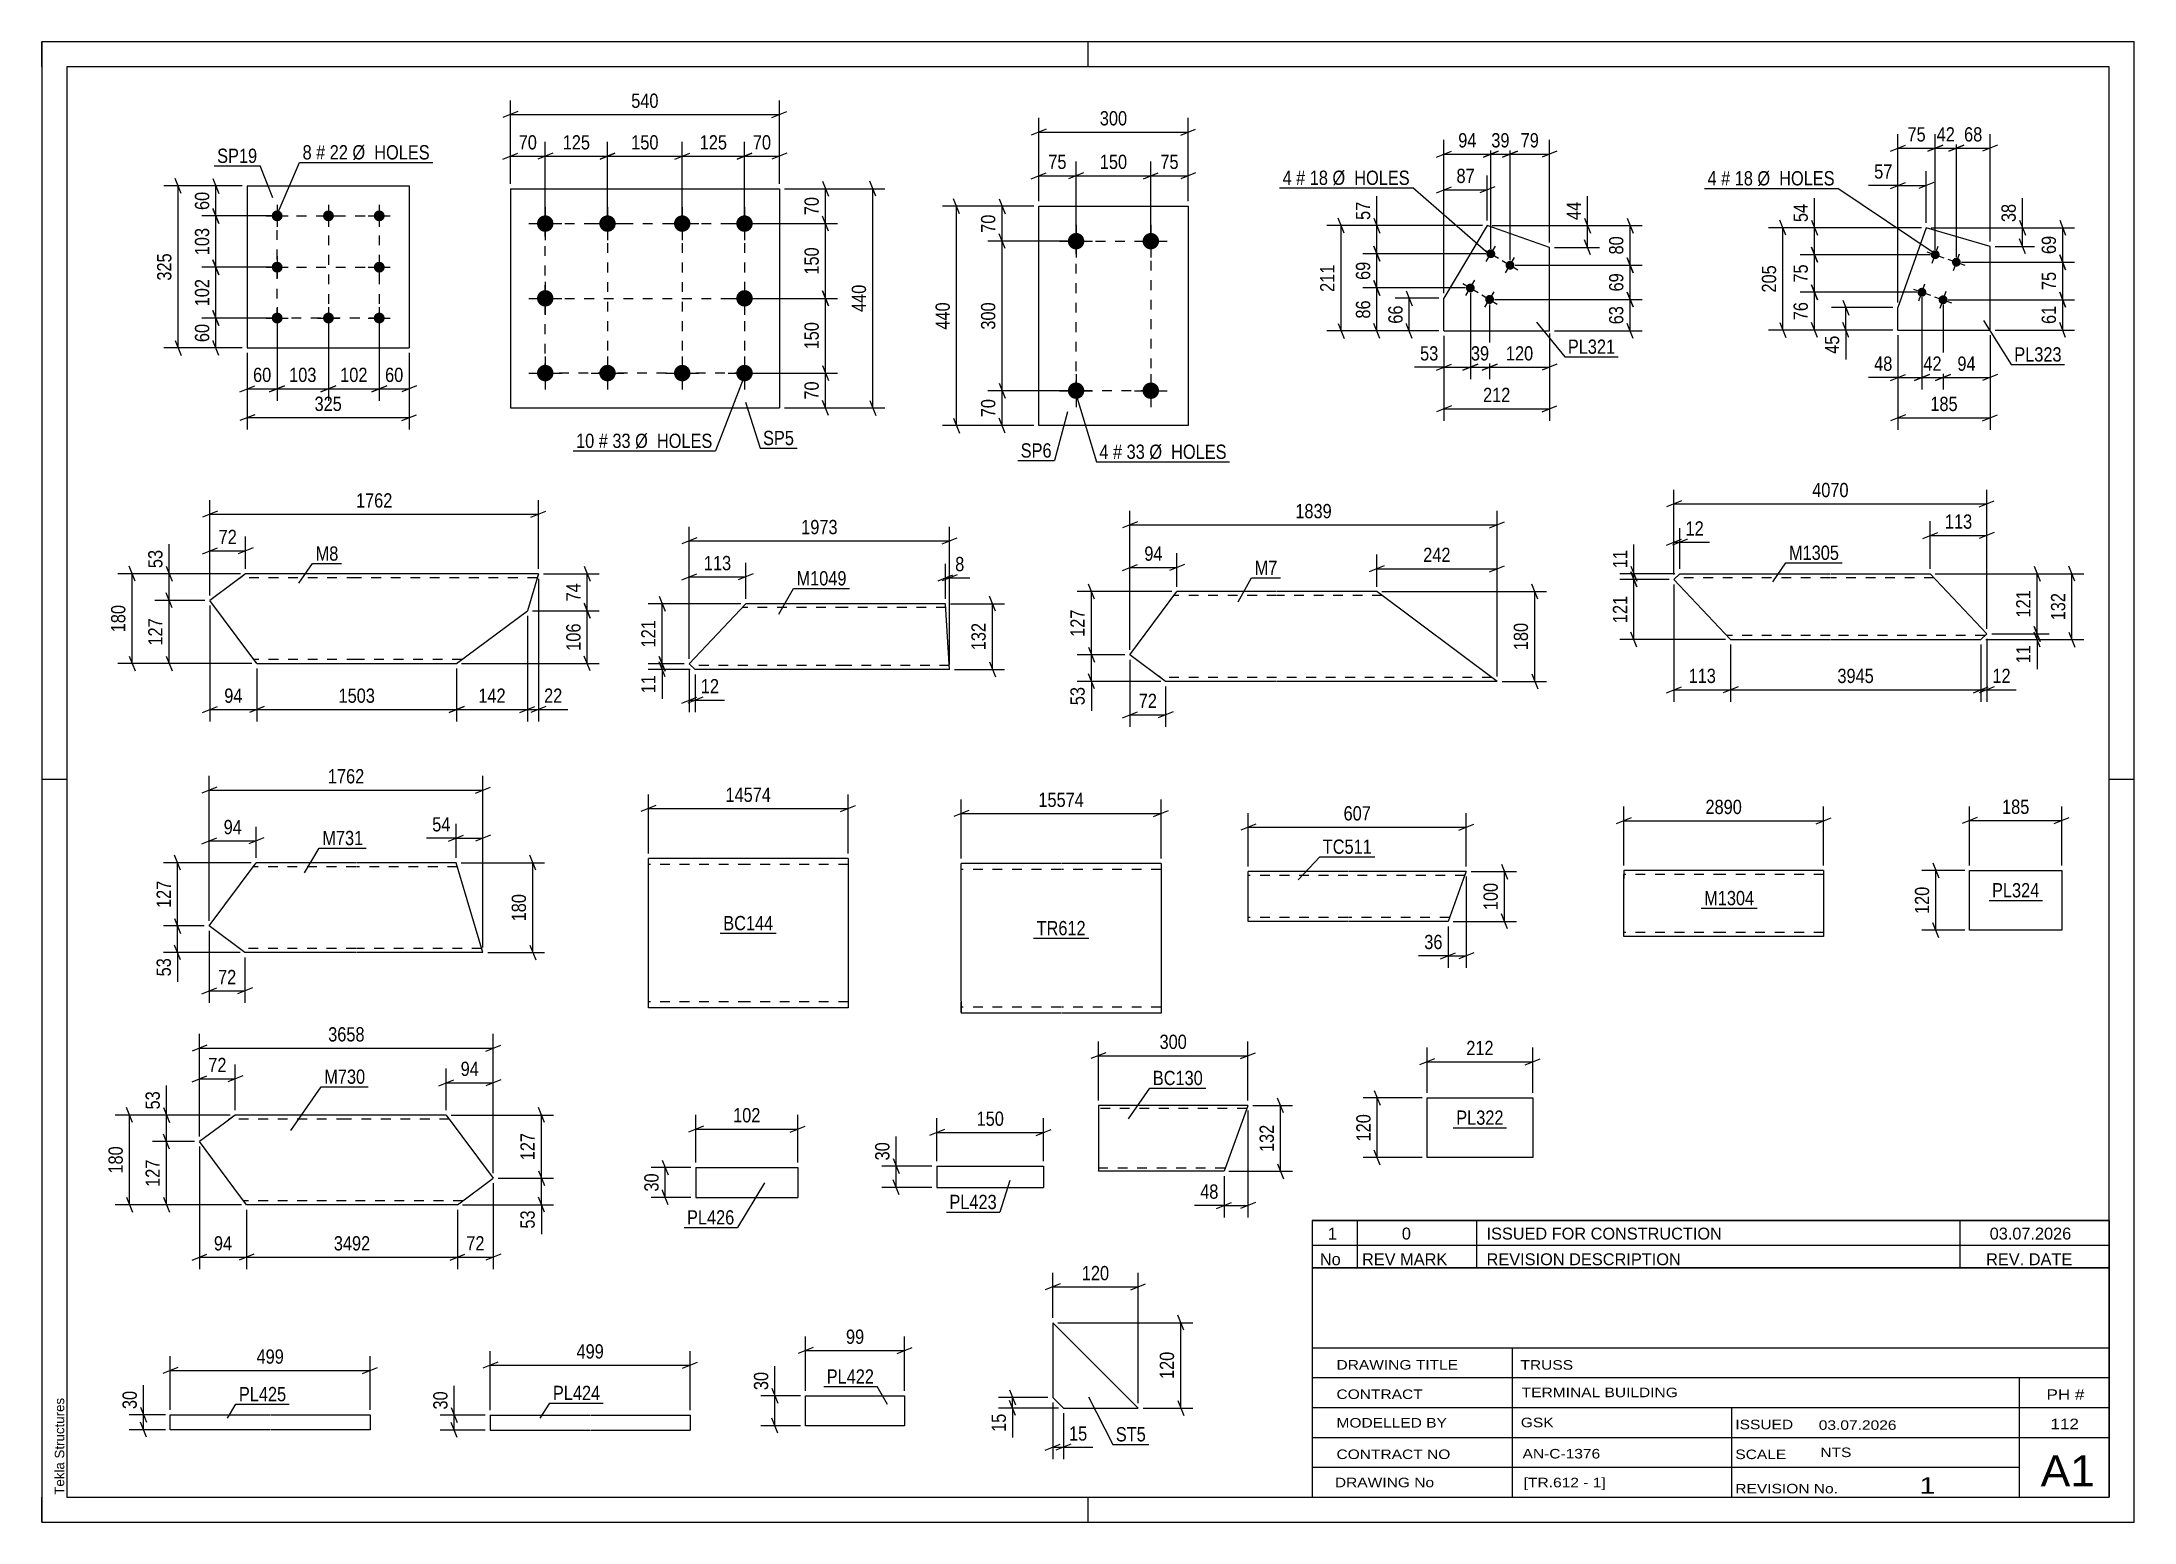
# Paper-space layout 'Layout1' of a CAD drawing. Header units: millimetres. Extents: x 0 to 420, y 0 to 297.
# The model-space entities are those that its viewports show. They can reach past a viewport. Long polylines and large blocks are cut down to what shows.
import ezdxf

# ---------------------------------------------------------------- set-up
doc = ezdxf.new("R2010")
doc.units = ezdxf.units.MM
doc.linetypes.add('DXK_LINE_DOT2', pattern=[3.9198, 1.9599, -1.9599])
doc.layers.add('Viewport layer', color=7, linetype='Continuous', plot=False)
doc.styles.add('Arial', font='ARIAL.TTF', dxfattribs={"height": 0.2})
doc.styles.add('Arial Narrow', font='ARIALN.TTF', dxfattribs={"height": 0.2})

# ---------------------------------------------------------------- blocks, each defined once
blk = doc.blocks.new('Unknown-761550640-1135')
at = {"color": 5, "linetype": 'Continuous'}
for p, q in [((420, 297), (0, 297)), ((0, 297), (0, 0)), ((0, 292), (0, 297)), ((210, 292), (210, 297)), ((420, 0), (420, 297)), ((415, 292), (5, 292)), ((5, 292), (5, 5)), ((415, 5), (415, 292)), ((5, 149), (0, 149)), ((420, 149), (415, 149)), ((0, 0), (0, 5)), ((5, 5), (415, 5)), ((210, 0), (210, 5)), ((0, 0), (420, 0))]:
    blk.add_line(p, q, dxfattribs=at)
at = {"color": 174, "linetype": 'Continuous', "style": 'Arial'}
blk.add_text('Tekla Structures', height=1.9102, rotation=90, dxfattribs=at).set_placement((4.5, 5.5))
blk = doc.blocks.new('Unknown-761550640-13508')
at = {"color": 7, "linetype": 'Continuous'}
for p, q in [((255, 51.05), (255, 5)), ((255, 51.05), (415, 51.05)), ((415, 51), (415, 5)), ((255, 35), (415, 35)), ((295.14, 35), (295.14, 5)), ((255, 29), (415, 29)), ((397, 5.05), (397, 29.05)), ((255, 23), (415, 23)), ((339.14, 23), (339.14, 5)), ((255, 17), (415, 17)), ((255, 11), (397, 11)), ((255, 5), (415, 5))]:
    blk.add_line(p, q, dxfattribs=at)
at = {"color": 7, "style": 'Arial Narrow'}
for s, height, width, p in [('DRAWING TITLE', 1.9089, 1.425378, (259.88, 30.61)), ('TRUSS ', 1.909, 1.425378, (296.81, 30.59)), ('CONTRACT', 1.909, 1.425378, (259.88, 24.71)), ('TERMINAL BUILDING', 1.9089, 1.425378, (297.06, 25.07)), ('MODELLED BY', 1.9089, 1.425378, (259.88, 18.98)), ('GSK', 1.909, 1.425378, (296.88, 19.04)), ('ISSUED', 1.909, 1.425378, (339.94, 18.64)), ('03.07.2026', 1.909, 1.425378, (356.69, 18.52)), ('CONTRACT NO', 1.9089, 1.425378, (259.88, 12.66)), ('AN-C-1376', 1.909, 1.425378, (297.23, 12.78)), ('SCALE', 1.909, 1.425378, (339.94, 12.65)), ('A1', 6.204, 1.25, (401.24, 7.2)), ('DRAWING No', 1.909, 1.425378, (259.56, 7)), ('[TR.612 - 1]', 1.9089, 1.425378, (297.46, 6.99)), ('1', 3.34, 1.5, (376.91, 5.68)), ('REVISION No.', 1.9089, 1.425378, (339.94, 5.77))]:
    blk.add_text(s, height=height, dxfattribs=dict(at, width=width)).set_placement(p)
at = {"color": 7, "linetype": 'Continuous', "style": 'Arial Narrow'}
for s, height, width, p in [('PH #', 2.1, 1.42538, (402.4, 24.55)), ('112', 2.1, 1.42538, (403.19, 18.65)), ('NTS', 1.909, 1.425378, (357, 13.05))]:
    blk.add_text(s, height=height, dxfattribs=dict(at, width=width)).set_placement(p)
blk = doc.blocks.new('Unknown-761550640-13509')
at = {"color": 7, "linetype": 'Continuous'}
for p, q in [((255, 60.55), (415, 60.55)), ((415, 60.55), (255, 60.55)), ((255, 60.55), (255, 55.55)), ((264, 60.55), (264, 55.55)), ((288, 60.55), (288, 55.55)), ((385, 60.55), (385, 55.55)), ((415, 60.55), (415, 55.55)), ((255, 55.55), (415, 55.55)), ((255, 55.55), (255, 51.05)), ((255, 55.55), (415, 55.55)), ((264, 55.55), (264, 51.05)), ((288, 55.55), (288, 51.05)), ((385, 55.55), (385, 51.05)), ((415, 55.55), (415, 51.05)), ((415, 51.05), (255, 51.05))]:
    blk.add_line(p, q, dxfattribs=at)
at = {"color": 7, "linetype": 'Continuous', "style": 'Arial Narrow'}
for s, height, width, p in [('1', 2.39, 1.196471, (258.16, 56.7)), ('0', 2.39, 1.196471, (273, 56.7)), ('ISSUED FOR CONSTRUCTION', 2.3861, 1.196471, (290, 56.7)), ('03.07.2026', 2.386, 1.196471, (391, 56.7)), ('No', 2.386, 1.2, (256.54, 51.55)), ('REV MARK', 2.386, 1.2, (265, 51.55)), ('REVISION DESCRIPTION', 2.3861, 1.2, (290, 51.55)), ('REV. DATE', 2.386, 1.2, (390.28, 51.55))]:
    blk.add_text(s, height=height, dxfattribs=dict(at, width=width)).set_placement(p)
blk = doc.blocks.new('Part-761550640-8263 - 8262')
at = {"color": 2, "linetype": 'Continuous'}
for p, q in [((40.9, 190.28), (38.75, 188.68)), ((63.16, 190.28), (40.9, 190.28)), ((99.69, 190.28), (63.26, 190.28)), ((99.69, 190.28), (97.47, 182.86)), ((38.75, 188.68), (33.73, 184.94)), ((41.97, 173.88), (33.73, 184.94)), ((83.26, 172.28), (97.47, 182.86)), ((43.16, 172.28), (41.97, 173.88)), ((43.16, 172.28), (63.16, 172.28)), ((63.26, 172.28), (83.26, 172.28))]:
    blk.add_line(p, q, dxfattribs=at)
at = {"color": 7, "linetype": 'DXK_LINE_DOT2'}
for p, q in [((40.9, 190.28), (39.58, 189.29)), ((63.16, 189.48), (39.83, 189.48)), ((99.45, 189.48), (63.26, 189.48)), ((99.69, 190.28), (99.38, 189.25)), ((43.07, 172.4), (41.97, 173.88)), ((63.16, 173.08), (42.57, 173.08)), ((84.34, 173.08), (63.26, 173.08))]:
    blk.add_line(p, q, dxfattribs=at)
blk = doc.blocks.new('Part-761550640-8225 - 8194')
at = {"color": 2, "linetype": 'Continuous'}
for p, q in [((328.83, 190.28), (327.63, 189.15)), ((327.63, 189.15), (338.98, 177.08)), ((328.83, 190.28), (358.98, 190.28)), ((359.08, 190.28), (379.08, 190.28)), ((379.08, 190.28), (390.42, 178.21)), ((338.98, 177.08), (358.98, 177.08)), ((359.08, 177.08), (389.22, 177.08)), ((390.42, 178.21), (389.22, 177.08))]:
    blk.add_line(p, q, dxfattribs=at)
at = {"color": 7, "linetype": 'DXK_LINE_DOT2'}
for p, q in [((358.98, 189.48), (327.98, 189.48)), ((379.83, 189.48), (359.08, 189.48)), ((358.98, 177.88), (338.22, 177.88)), ((390.07, 177.88), (359.08, 177.88))]:
    blk.add_line(p, q, dxfattribs=at)
blk = doc.blocks.new('Part-761550640-8270 - 8269')
at = {"color": 2, "linetype": 'Continuous'}
for p, q in [((33.61, 119.62), (43.04, 132.29)), ((63.04, 132.29), (43.04, 132.29)), ((83.14, 132.29), (63.14, 132.29)), ((88.53, 114.29), (83.14, 132.29)), ((40.78, 114.29), (33.61, 119.62)), ((63.04, 114.29), (40.78, 114.29)), ((88.53, 114.29), (63.14, 114.29))]:
    blk.add_line(p, q, dxfattribs=at)
at = {"color": 7, "linetype": 'DXK_LINE_DOT2'}
for p, q in [((63.04, 131.49), (42.45, 131.49)), ((83.38, 131.49), (63.14, 131.49)), ((63.04, 115.09), (39.71, 115.09)), ((88.29, 115.09), (63.14, 115.09)), ((88.29, 115.09), (88.27, 115.15))]:
    blk.add_line(p, q, dxfattribs=at)
blk = doc.blocks.new('Part-761550640-8233 - 8232')
at = {"color": 2, "linetype": 'Continuous'}
for p, q in [((129.95, 172.21), (141.3, 184.28)), ((161.3, 184.28), (141.3, 184.28)), ((181.4, 184.28), (161.4, 184.28)), ((182.21, 171.08), (181.4, 184.28)), ((131.16, 171.08), (129.95, 172.21)), ((161.3, 171.08), (131.16, 171.08)), ((182.21, 171.08), (161.4, 171.08))]:
    blk.add_line(p, q, dxfattribs=at)
at = {"color": 7, "linetype": 'DXK_LINE_DOT2'}
for p, q in [((161.3, 183.48), (140.55, 183.48)), ((181.45, 183.48), (161.4, 183.48)), ((161.3, 171.88), (130.31, 171.88)), ((182.16, 171.88), (161.4, 171.88)), ((182.16, 171.88), (182.16, 171.94))]:
    blk.add_line(p, q, dxfattribs=at)
blk = doc.blocks.new('Part-761550640-8277 - 8276')
at = {"color": 2, "linetype": 'Continuous'}
for p, q in [((36.67, 80.07), (31.65, 76.34)), ((38.82, 81.67), (36.67, 80.07)), ((61.08, 81.67), (38.82, 81.67)), ((81.18, 81.67), (61.18, 81.67)), ((81.18, 81.67), (90.61, 69.01)), ((39.89, 65.27), (31.65, 76.34)), ((83.44, 63.67), (90.61, 69.01)), ((41.08, 63.67), (39.89, 65.27)), ((61.08, 63.67), (41.08, 63.67)), ((83.44, 63.67), (61.18, 63.67))]:
    blk.add_line(p, q, dxfattribs=at)
at = {"color": 7, "linetype": 'DXK_LINE_DOT2'}
for p, q in [((38.82, 81.67), (37.49, 80.69)), ((61.08, 80.87), (37.75, 80.87)), ((81.78, 80.87), (61.18, 80.87)), ((40.99, 63.79), (39.89, 65.27)), ((61.08, 64.47), (40.49, 64.47)), ((84.52, 64.47), (61.18, 64.47))]:
    blk.add_line(p, q, dxfattribs=at)
blk = doc.blocks.new('Part-761550640-8245 - 8244')
at = {"color": 2, "linetype": 'Continuous'}
for p, q in [((317.55, 130.72), (317.55, 129.12)), ((337.55, 130.72), (317.55, 130.72)), ((357.65, 130.72), (337.65, 130.72)), ((357.65, 130.72), (357.65, 117.52)), ((317.55, 117.52), (317.55, 129.12)), ((337.55, 117.52), (317.55, 117.52)), ((357.65, 117.52), (337.65, 117.52))]:
    blk.add_line(p, q, dxfattribs=at)
at = {"color": 7, "linetype": 'DXK_LINE_DOT2'}
for p, q in [((317.55, 129.12), (317.55, 129.92)), ((337.55, 129.92), (317.55, 129.92)), ((317.55, 129.12), (317.55, 129.69)), ((357.65, 129.92), (337.65, 129.92)), ((317.55, 118.32), (317.55, 118.38)), ((337.55, 118.32), (317.55, 118.32)), ((317.55, 117.64), (317.55, 117.52)), ((357.65, 118.32), (337.65, 118.32)), ((357.65, 118.32), (357.65, 118.38))]:
    blk.add_line(p, q, dxfattribs=at)
blk = doc.blocks.new('Part-761550640-8256 - 8255')
at = {"color": 2, "linetype": 'Continuous'}
for p, q in [((218.42, 174.03), (227.85, 186.69)), ((247.85, 186.69), (227.85, 186.69)), ((267.95, 186.69), (247.95, 186.69)), ((292.12, 168.69), (267.95, 186.69)), ((225.59, 168.69), (218.42, 174.03)), ((247.85, 168.69), (225.59, 168.69)), ((292.12, 168.69), (247.95, 168.69))]:
    blk.add_line(p, q, dxfattribs=at)
at = {"color": 7, "linetype": 'DXK_LINE_DOT2'}
for p, q in [((247.85, 185.89), (227.25, 185.89)), ((269.02, 185.89), (247.95, 185.89)), ((225.59, 168.69), (224.2, 169.72)), ((247.85, 169.49), (224.51, 169.49)), ((291.05, 169.49), (247.95, 169.49))]:
    blk.add_line(p, q, dxfattribs=at)
blk = doc.blocks.new('Part-761550640-8290 - 8289')
at = {"color": 2, "linetype": 'Continuous'}
for p, q in [((262.18, 130.53), (242.18, 130.53)), ((242.18, 122.13), (242.18, 130.53)), ((285.92, 130.53), (262.28, 130.53)), ((285.92, 130.53), (285.33, 128.93)), ((285.33, 128.93), (282.28, 120.53)), ((242.18, 120.53), (242.18, 122.13)), ((262.18, 120.53), (242.18, 120.53)), ((282.28, 120.53), (262.28, 120.53))]:
    blk.add_line(p, q, dxfattribs=at)
at = {"color": 7, "linetype": 'DXK_LINE_DOT2'}
for p, q in [((285.87, 130.41), (285.33, 128.93)), ((262.18, 129.73), (242.18, 129.73)), ((285.63, 129.73), (262.28, 129.73)), ((242.18, 120.65), (242.18, 122.13)), ((242.18, 121.33), (242.18, 121.39)), ((262.18, 121.33), (242.18, 121.33)), ((282.57, 121.33), (262.28, 121.33)), ((282.57, 121.33), (282.59, 121.39))]:
    blk.add_line(p, q, dxfattribs=at)
blk = doc.blocks.new('Part-761550640-8298 - 8297')
at = {"color": 2, "linetype": 'Continuous'}
for p, q in [((242.1, 83.59), (212.1, 83.59)), ((212.1, 83.59), (212.1, 70.48)), ((242.07, 83.5), (237.3, 70.39)), ((242.1, 83.59), (242.07, 83.5)), ((212.1, 70.39), (212.1, 70.48)), ((237.3, 70.39), (212.1, 70.39))]:
    blk.add_line(p, q, dxfattribs=at)
at = {"color": 7, "linetype": 'DXK_LINE_DOT2'}
for p, q in [((241.88, 82.99), (212.1, 82.99)), ((212.1, 70.99), (212.1, 71.03)), ((237.52, 70.99), (212.1, 70.99)), ((237.52, 70.99), (237.53, 71.03))]:
    blk.add_line(p, q, dxfattribs=at)
blk = doc.blocks.new('Part-761550640-8306 - 8305')
at = {"color": 2, "linetype": 'Continuous'}
for p, q in [((41.23, 268.09), (41.23, 235.59)), ((41.23, 268.09), (73.73, 268.09)), ((73.73, 268.09), (73.73, 235.59)), ((41.23, 235.59), (73.73, 235.59))]:
    blk.add_line(p, q, dxfattribs=at)
blk = doc.blocks.new('Bolt-761550640-8307 - 8305')
at = {"linetype": 'Continuous'}
for points in [[(47.23, 263.19, -1), (47.23, 260.99, -1)], [(57.53, 263.19, -1), (57.53, 260.99, -1)], [(67.73, 263.19, -1), (67.73, 260.99, -1)], [(47.23, 252.89, -1), (47.23, 250.69, -1)], [(67.73, 252.89, -1), (67.73, 250.69, -1)], [(47.23, 242.69, -1), (47.23, 240.49, -1)], [(57.53, 242.69, -1), (57.53, 240.49, -1)], [(67.73, 242.69, -1), (67.73, 240.49, -1)]]:
    blk.add_hatch(color=1, dxfattribs=at).paths.add_polyline_path(points)
at = {"color": 1, "linetype": 'Continuous'}
for p, q in [((45.03, 262.09), (49.43, 262.09)), ((47.23, 264.29), (47.23, 259.89)), ((55.33, 262.09), (59.73, 262.09)), ((57.53, 264.29), (57.53, 259.89)), ((65.53, 262.09), (69.93, 262.09)), ((67.73, 264.29), (67.73, 259.89)), ((47.23, 253.99), (47.23, 249.59)), ((67.73, 253.99), (67.73, 249.59)), ((45.03, 251.79), (49.43, 251.79)), ((65.53, 251.79), (69.93, 251.79)), ((47.23, 243.79), (47.23, 239.39)), ((57.53, 243.79), (57.53, 239.39)), ((67.73, 243.79), (67.73, 239.39)), ((45.03, 241.59), (49.43, 241.59)), ((55.33, 241.59), (59.73, 241.59)), ((65.53, 241.59), (69.93, 241.59))]:
    blk.add_line(p, q, dxfattribs=at)
blk = doc.blocks.new('Part-761550640-8323 - 8322')
at = {"color": 2, "linetype": 'Continuous'}
for p, q in [((200.11, 220.01), (200.11, 264.01)), ((200.11, 264.01), (230.11, 264.01)), ((230.11, 264.01), (230.11, 220.01)), ((230.11, 220.01), (200.11, 220.01))]:
    blk.add_line(p, q, dxfattribs=at)
blk = doc.blocks.new('Bolt-761550640-8324 - 8322')
at = {"linetype": 'Continuous'}
for points in [[(207.61, 258.66, -1), (207.61, 255.36, -1)], [(222.61, 258.66, -1), (222.61, 255.36, -1)], [(207.61, 228.66, -1), (207.61, 225.36, -1)], [(222.61, 228.66, -1), (222.61, 225.36, -1)]]:
    blk.add_hatch(color=1, dxfattribs=at).paths.add_polyline_path(points)
at = {"color": 1, "linetype": 'Continuous'}
for p, q in [((204.31, 257.01), (210.91, 257.01)), ((207.61, 260.31), (207.61, 253.71)), ((219.31, 257.01), (225.91, 257.01)), ((222.61, 260.31), (222.61, 253.71)), ((204.31, 227.01), (210.91, 227.01)), ((207.61, 230.31), (207.61, 223.71)), ((219.31, 227.01), (225.91, 227.01)), ((222.61, 230.31), (222.61, 223.71))]:
    blk.add_line(p, q, dxfattribs=at)
blk = doc.blocks.new('Part-761550640-8332 - 8331')
at = {"color": 2, "linetype": 'Continuous'}
for p, q in [((94.05, 267.54), (94.05, 223.54)), ((94.05, 267.54), (148.05, 267.54)), ((148.05, 267.54), (148.05, 223.54)), ((94.05, 223.54), (148.05, 223.54))]:
    blk.add_line(p, q, dxfattribs=at)
blk = doc.blocks.new('Bolt-761550640-8333 - 8331')
at = {"linetype": 'Continuous'}
for points in [[(101.05, 262.19, -1), (101.05, 258.89, -1)], [(113.55, 262.19, -1), (113.55, 258.89, -1)], [(128.55, 262.19, -1), (128.55, 258.89, -1)], [(141.05, 262.19, -1), (141.05, 258.89, -1)], [(101.05, 247.19, -1), (101.05, 243.89, -1)], [(141.05, 247.19, -1), (141.05, 243.89, -1)], [(101.05, 232.19, -1), (101.05, 228.89, -1)], [(113.55, 232.19, -1), (113.55, 228.89, -1)], [(128.55, 232.19, -1), (128.55, 228.89, -1)], [(141.05, 232.19, -1), (141.05, 228.89, -1)]]:
    blk.add_hatch(color=1, dxfattribs=at).paths.add_polyline_path(points)
at = {"color": 1, "linetype": 'Continuous'}
for p, q in [((97.75, 260.54), (104.35, 260.54)), ((101.05, 263.84), (101.05, 257.24)), ((110.25, 260.54), (116.85, 260.54)), ((113.55, 263.84), (113.55, 257.24)), ((125.25, 260.54), (131.85, 260.54)), ((128.55, 263.84), (128.55, 257.24)), ((137.75, 260.54), (144.35, 260.54)), ((141.05, 263.84), (141.05, 257.24)), ((101.05, 248.84), (101.05, 242.24)), ((141.05, 248.84), (141.05, 242.24)), ((97.75, 245.54), (104.35, 245.54)), ((137.75, 245.54), (144.35, 245.54)), ((101.05, 233.84), (101.05, 227.24)), ((113.55, 233.84), (113.55, 227.24)), ((128.55, 233.84), (128.55, 227.24)), ((141.05, 233.84), (141.05, 227.24)), ((97.75, 230.54), (104.35, 230.54)), ((110.25, 230.54), (116.85, 230.54)), ((125.25, 230.54), (131.85, 230.54)), ((137.75, 230.54), (144.35, 230.54))]:
    blk.add_line(p, q, dxfattribs=at)
blk = doc.blocks.new('Part-761550640-8341 - 8340')
at = {"color": 2, "linetype": 'Continuous'}
for p, q in [((202.93, 40.02), (202.93, 25.02)), ((202.93, 40.02), (220.07, 22.88)), ((202.93, 25.02), (205.07, 22.88)), ((205.07, 22.88), (220.07, 22.88))]:
    blk.add_line(p, q, dxfattribs=at)
blk = doc.blocks.new('Part-761550640-8379 - 8378')
at = {"color": 2, "linetype": 'Continuous'}
for p, q in [((278.07, 73.13), (278.07, 85.13)), ((278.07, 85.13), (299.27, 85.13)), ((299.27, 85.13), (299.27, 73.13)), ((299.27, 73.13), (278.07, 73.13))]:
    blk.add_line(p, q, dxfattribs=at)
blk = doc.blocks.new('Part-761550640-8389 - 8388')
at = {"color": 2, "linetype": 'Continuous'}
for p, q in [((386.98, 118.75), (386.98, 130.75)), ((386.98, 130.75), (405.46, 130.75)), ((405.46, 130.75), (405.46, 118.75)), ((405.46, 118.75), (386.98, 118.75))]:
    blk.add_line(p, q, dxfattribs=at)
blk = doc.blocks.new('Part-761550640-8405 - 8404')
at = {"color": 2, "linetype": 'Continuous'}
for p, q in [((131.29, 71.15), (131.29, 65.15)), ((131.29, 71.15), (151.72, 71.15)), ((151.72, 71.15), (151.72, 65.15)), ((131.29, 65.15), (151.72, 65.15))]:
    blk.add_line(p, q, dxfattribs=at)
blk = doc.blocks.new('Part-761550640-8413 - 8412')
at = {"color": 2, "linetype": 'Continuous'}
for p, q in [((153.32, 19.35), (153.32, 25.35)), ((153.32, 25.35), (173.19, 25.35)), ((173.19, 25.35), (173.19, 19.35)), ((173.19, 19.35), (153.32, 19.35))]:
    blk.add_line(p, q, dxfattribs=at)
blk = doc.blocks.new('Part-761550640-8425 - 8424')
at = {"color": 2, "linetype": 'Continuous'}
for p, q in [((25.79, 18.55), (25.79, 21.55)), ((25.79, 21.55), (45.79, 21.55)), ((45.89, 21.55), (65.89, 21.55)), ((65.89, 21.55), (65.89, 18.55)), ((45.79, 18.55), (25.79, 18.55)), ((65.89, 18.55), (45.89, 18.55))]:
    blk.add_line(p, q, dxfattribs=at)
blk = doc.blocks.new('Part-761550640-8433 - 8432')
at = {"color": 2, "linetype": 'Continuous'}
for p, q in [((90.02, 21.47), (90.02, 18.47)), ((90.02, 21.47), (110.02, 21.47)), ((110.12, 21.47), (130.12, 21.47)), ((130.12, 21.47), (130.12, 18.47)), ((90.02, 18.47), (110.02, 18.47)), ((110.12, 18.47), (130.12, 18.47))]:
    blk.add_line(p, q, dxfattribs=at)
blk = doc.blocks.new('Part-761550640-8441 - 8440')
at = {"color": 2, "linetype": 'Continuous'}
for p, q in [((179.67, 71.44), (179.67, 67.16)), ((179.67, 71.44), (201.1, 71.44)), ((201.1, 71.44), (201.1, 67.16)), ((179.67, 67.16), (201.1, 67.16))]:
    blk.add_line(p, q, dxfattribs=at)
blk = doc.blocks.new('Part-761550640-8455 - 8454')
at = {"color": 2, "linetype": 'Continuous'}
for p, q in [((204.56, 132.15), (184.56, 132.15)), ((184.56, 104.55), (184.56, 132.15)), ((224.66, 132.15), (204.66, 132.15)), ((224.66, 132.15), (224.66, 102.15)), ((184.56, 104.55), (184.56, 102.15)), ((204.56, 102.15), (184.56, 102.15)), ((224.66, 102.15), (204.66, 102.15))]:
    blk.add_line(p, q, dxfattribs=at)
at = {"color": 7, "linetype": 'DXK_LINE_DOT2'}
for p, q in [((204.56, 130.95), (184.56, 130.95)), ((224.66, 130.95), (204.66, 130.95)), ((184.56, 102.34), (184.56, 104.55)), ((184.56, 103.35), (184.56, 103.44)), ((204.56, 103.35), (184.56, 103.35)), ((224.66, 103.35), (204.66, 103.35)), ((224.66, 103.35), (224.66, 103.44))]:
    blk.add_line(p, q, dxfattribs=at)
blk = doc.blocks.new('Part-761550640-8470 - 8469')
at = {"color": 2, "linetype": 'Continuous'}
for p, q in [((141.75, 133.16), (121.75, 133.16)), ((121.75, 105.56), (121.75, 133.16)), ((161.85, 133.16), (141.85, 133.16)), ((161.85, 133.16), (161.85, 132.98)), ((161.85, 132.98), (161.85, 103.16)), ((121.75, 103.16), (121.75, 105.56)), ((141.75, 103.16), (121.75, 103.16)), ((161.85, 103.16), (141.85, 103.16))]:
    blk.add_line(p, q, dxfattribs=at)
at = {"color": 7, "linetype": 'DXK_LINE_DOT2'}
for p, q in [((141.75, 131.96), (121.75, 131.96)), ((161.85, 131.96), (141.85, 131.96)), ((121.75, 103.34), (121.75, 105.56)), ((121.75, 104.36), (121.75, 104.45)), ((141.75, 104.36), (121.75, 104.36)), ((161.85, 104.36), (141.85, 104.36)), ((161.85, 104.36), (161.85, 104.45))]:
    blk.add_line(p, q, dxfattribs=at)
blk = doc.blocks.new('Part-761550640-8479 - 8478')
at = {"color": 2, "linetype": 'Continuous'}
for p, q in [((290.16, 260.15), (281.44, 245.55)), ((302.64, 255.77), (290.16, 260.15)), ((302.64, 239), (302.64, 255.77)), ((281.44, 239), (281.44, 245.55)), ((281.44, 239), (302.64, 239))]:
    blk.add_line(p, q, dxfattribs=at)
blk = doc.blocks.new('Bolt-761550640-8480 - 8478')
at = {"linetype": 'Continuous'}
for points in [[(291.32, 255.26, -1), (290.39, 253.72, -1)], [(295.18, 252.95, -1), (294.26, 251.41, -1)], [(287.21, 248.39, -1), (286.29, 246.85, -1)], [(291.08, 246.09, -1), (290.16, 244.54, -1)]]:
    blk.add_hatch(color=1, dxfattribs=at).paths.add_polyline_path(points)
at = {"color": 1, "linetype": 'Continuous'}
for p, q in [((289.31, 255.41), (292.4, 253.57)), ((289.93, 252.94), (291.78, 256.03)), ((293.17, 253.1), (296.26, 251.26)), ((293.8, 250.64), (295.64, 253.73)), ((285.21, 248.54), (288.3, 246.7)), ((285.83, 246.08), (287.68, 249.17)), ((289.07, 246.24), (292.16, 244.39)), ((289.69, 243.77), (291.54, 246.86))]:
    blk.add_line(p, q, dxfattribs=at)
blk = doc.blocks.new('Part-761550640-8488 - 8487')
at = {"color": 2, "linetype": 'Continuous'}
for p, q in [((378.28, 259.71), (372.59, 243.69)), ((391.07, 255.95), (378.28, 259.71)), ((391.07, 239.18), (391.07, 255.95)), ((372.59, 239.18), (372.59, 243.69)), ((372.59, 239.18), (391.07, 239.18))]:
    blk.add_line(p, q, dxfattribs=at)
blk = doc.blocks.new('Bolt-761550640-8489 - 8487')
at = {"linetype": 'Continuous'}
for points in [[(380.37, 255.15, -1), (379.77, 253.45, -1)], [(384.61, 253.64, -1), (384.01, 251.95, -1)], [(377.7, 247.61, -1), (377.09, 245.91, -1)], [(381.94, 246.1, -1), (381.33, 244.41, -1)]]:
    blk.add_hatch(color=1, dxfattribs=at).paths.add_polyline_path(points)
at = {"color": 1, "linetype": 'Continuous'}
for p, q in [((378.37, 254.9), (381.77, 253.7)), ((379.47, 252.6), (380.67, 256)), ((382.61, 253.4), (386.01, 252.19)), ((383.71, 251.1), (384.91, 254.49)), ((376.79, 245.06), (378, 248.46)), ((375.7, 247.36), (379.09, 246.16)), ((379.94, 245.86), (383.33, 244.65)), ((381.03, 243.56), (382.24, 246.95))]:
    blk.add_line(p, q, dxfattribs=at)
blk = doc.blocks.new('Rectangle-761550640-11954 - 8305')
at = {"color": 1, "linetype": 'DXK_LINE_DOT2'}
blk.add_lwpolyline([(47.23, 262.09), (67.73, 262.09), (67.73, 241.59), (47.23, 241.59), (47.23, 262.09)], close=True, dxfattribs=at)
blk = doc.blocks.new('Rectangle-761550640-11974 - 8322')
at = {"color": 1, "linetype": 'DXK_LINE_DOT2'}
blk.add_lwpolyline([(207.61, 257.01), (222.61, 257.01), (222.61, 227.01), (207.61, 227.01), (207.61, 257.01)], close=True, dxfattribs=at)
blk = doc.blocks.new('Rectangle-761550640-11964 - 8331')
at = {"color": 1, "linetype": 'DXK_LINE_DOT2'}
blk.add_lwpolyline([(101.05, 260.54), (141.05, 260.54), (141.05, 230.54), (101.05, 230.54), (101.05, 260.54)], close=True, dxfattribs=at)
blk = doc.blocks.new('Line-761550640-11984 - 8305')
at = {"color": 1, "linetype": 'DXK_LINE_DOT2'}
blk.add_line((57.53, 262.09), (57.53, 241.59), dxfattribs=at)
blk = doc.blocks.new('Line-761550640-11998 - 8331')
at = {"color": 1, "linetype": 'DXK_LINE_DOT2'}
blk.add_line((113.55, 260.54), (113.55, 230.54), dxfattribs=at)
blk = doc.blocks.new('Line-761550640-11991 - 8305')
at = {"color": 1, "linetype": 'DXK_LINE_DOT2'}
blk.add_line((47.23, 251.79), (67.73, 251.79), dxfattribs=at)
blk = doc.blocks.new('Line-761550640-12005 - 8331')
at = {"color": 1, "linetype": 'DXK_LINE_DOT2'}
blk.add_line((128.55, 260.54), (128.55, 230.54), dxfattribs=at)
blk = doc.blocks.new('Line-761550640-12012 - 8331')
at = {"color": 1, "linetype": 'DXK_LINE_DOT2'}
blk.add_line((101.05, 245.54), (141.05, 245.54), dxfattribs=at)
blk = doc.blocks.new('StraightDimension-761550640-8632 - 8262')
at = {"color": 7, "linetype": 'Continuous'}
for p, q in [((98.47, 182.86), (111.88, 182.86)), ((108.88, 184.36), (110.08, 181.36)), ((109.48, 172.28), (109.48, 182.86)), ((84.26, 172.28), (111.88, 172.28)), ((110.08, 170.78), (108.88, 173.78))]:
    blk.add_line(p, q, dxfattribs=at)
at = {"color": 0}
blk.add_wipeout([(108.73, 180.91), (104.53, 180.91), (104.53, 174.23), (108.73, 174.23)], dxfattribs=at)
at = {"color": 3, "style": 'Arial Narrow'}
blk.add_text('106', height=2.863, rotation=90.0002, dxfattribs=at).set_placement((108.13, 174.83))
blk = doc.blocks.new('StraightDimension-761550640-8624 - 8262')
at = {"color": 7, "linetype": 'Continuous'}
for p, q in [((32.73, 184.94), (22.71, 184.94)), ((26.16, 183.44), (24.96, 186.44)), ((25.56, 172.28), (25.56, 184.94)), ((42.16, 172.28), (22.71, 172.28)), ((24.96, 173.78), (26.16, 170.78))]:
    blk.add_line(p, q, dxfattribs=at)
at = {"color": 0}
blk.add_wipeout([(24.81, 181.95), (20.61, 181.95), (20.61, 175.27), (24.81, 175.27)], dxfattribs=at)
at = {"color": 3, "style": 'Arial Narrow'}
blk.add_text('127', height=2.863, rotation=90.0002, dxfattribs=at).set_placement((24.21, 175.87))
blk = doc.blocks.new('StraightDimension-761550640-8619 - 8262')
at = {"color": 7, "linetype": 'Continuous'}
for p, q in [((33.73, 185.94), (33.73, 197.73)), ((40.9, 191.28), (40.9, 197.73)), ((32.23, 194.28), (35.23, 195.48)), ((33.73, 194.88), (40.9, 194.88)), ((42.4, 195.48), (39.4, 194.28))]:
    blk.add_line(p, q, dxfattribs=at)
at = {"color": 0}
blk.add_wipeout([(39.75, 195.63), (39.75, 199.83), (34.89, 199.83), (34.89, 195.63)], dxfattribs=at)
at = {"color": 3, "style": 'Arial Narrow'}
blk.add_text('72', height=2.863, dxfattribs=at).set_placement((35.49, 196.23))
blk = doc.blocks.new('StraightDimension-761550640-8639 - 8262')
at = {"color": 7, "linetype": 'Continuous'}
for p, q in [((35.23, 202.81), (32.23, 201.61)), ((33.73, 185.94), (33.73, 205.06)), ((33.73, 202.21), (99.69, 202.21)), ((98.19, 201.61), (101.19, 202.81)), ((99.69, 191.28), (99.69, 205.06))]:
    blk.add_line(p, q, dxfattribs=at)
at = {"color": 0}
blk.add_wipeout([(70.97, 202.96), (70.97, 207.16), (62.46, 207.16), (62.46, 202.96)], dxfattribs=at)
at = {"color": 3, "style": 'Arial Narrow'}
blk.add_text('1762', height=2.863, dxfattribs=at).set_placement((63.06, 203.56))
blk = doc.blocks.new('StraightDimension-761550640-8631 - 8262')
at = {"color": 7, "linetype": 'Continuous'}
for p, q in [((100.69, 190.28), (111.88, 190.28)), ((108.88, 191.78), (110.08, 188.78)), ((109.48, 182.86), (109.48, 190.28)), ((98.47, 182.86), (111.88, 182.86)), ((110.08, 181.36), (108.88, 184.36))]:
    blk.add_line(p, q, dxfattribs=at)
at = {"color": 0}
blk.add_wipeout([(108.73, 189), (104.53, 189), (104.53, 184.14), (108.73, 184.14)], dxfattribs=at)
at = {"color": 3, "style": 'Arial Narrow'}
blk.add_text('74', height=2.863, rotation=90.0002, dxfattribs=at).set_placement((108.13, 184.74))
blk = doc.blocks.new('StraightDimension-761550640-8623 - 8262')
at = {"color": 7, "linetype": 'Continuous'}
for p, q in [((39.9, 190.28), (22.71, 190.28)), ((24.96, 191.78), (26.16, 188.78)), ((25.56, 184.94), (25.56, 190.28)), ((32.73, 184.94), (22.71, 184.94)), ((26.16, 183.44), (24.96, 186.44))]:
    blk.add_line(p, q, dxfattribs=at)
at = {"color": 0}
blk.add_wipeout([(24.81, 195.66), (20.61, 195.66), (20.61, 190.81), (24.81, 190.81)], dxfattribs=at)
at = {"color": 7, "linetype": 'Continuous'}
blk.add_line((25.56, 190.28), (25.56, 196.19), dxfattribs=at)
blk.add_line((25.56, 190.28), (25.56, 196.19), dxfattribs=at)
at = {"color": 3, "style": 'Arial Narrow'}
blk.add_text('53', height=2.863, rotation=90.0002, dxfattribs=at).set_placement((24.21, 191.41))
blk = doc.blocks.new('StraightDimension-761550640-11707 - 8262')
at = {"color": 7, "linetype": 'Continuous'}
for p, q in [((39.9, 190.28), (15.26, 190.28)), ((18.71, 188.78), (17.51, 191.78)), ((18.11, 172.28), (18.11, 190.28)), ((42.16, 172.28), (15.26, 172.28)), ((17.51, 173.78), (18.71, 170.78))]:
    blk.add_line(p, q, dxfattribs=at)
at = {"color": 0}
blk.add_wipeout([(17.36, 184.62), (13.16, 184.62), (13.16, 177.94), (17.36, 177.94)], dxfattribs=at)
at = {"color": 3, "style": 'Arial Narrow'}
blk.add_text('180', height=2.863, rotation=90.0002, dxfattribs=at).set_placement((16.76, 178.54))
blk = doc.blocks.new('StraightDimension-761550640-12933 - 8262')
at = {"color": 7, "linetype": 'Continuous'}
for p, q in [((99.69, 189.28), (99.69, 160.64)), ((97.47, 181.86), (97.47, 160.64)), ((95.97, 162.44), (98.97, 163.64)), ((97.47, 163.04), (99.69, 163.04)), ((101.19, 163.64), (98.19, 162.44))]:
    blk.add_line(p, q, dxfattribs=at)
at = {"color": 0}
blk.add_wipeout([(105.07, 163.79), (105.07, 167.99), (100.22, 167.99), (100.22, 163.79)], dxfattribs=at)
at = {"color": 7, "linetype": 'Continuous'}
blk.add_line((99.69, 163.04), (105.6, 163.04), dxfattribs=at)
blk.add_line((99.69, 163.04), (105.6, 163.04), dxfattribs=at)
at = {"color": 3, "style": 'Arial Narrow'}
blk.add_text('22', height=2.863, dxfattribs=at).set_placement((100.82, 164.39))
blk = doc.blocks.new('StraightDimension-761550640-12934 - 8262')
at = {"color": 7, "linetype": 'Continuous'}
for p, q in [((97.47, 181.86), (97.47, 160.64)), ((83.26, 171.28), (83.26, 160.64)), ((84.76, 163.64), (81.76, 162.44)), ((83.26, 163.04), (97.47, 163.04)), ((95.97, 162.44), (98.97, 163.64))]:
    blk.add_line(p, q, dxfattribs=at)
at = {"color": 0}
blk.add_wipeout([(93.71, 163.79), (93.71, 167.99), (87.02, 167.99), (87.02, 163.79)], dxfattribs=at)
at = {"color": 3, "style": 'Arial Narrow'}
blk.add_text('142', height=2.863, dxfattribs=at).set_placement((87.62, 164.39))
blk = doc.blocks.new('StraightDimension-761550640-12935 - 8262')
at = {"color": 7, "linetype": 'Continuous'}
for p, q in [((43.16, 171.28), (43.16, 160.64)), ((83.26, 171.28), (83.26, 160.64)), ((44.66, 163.64), (41.66, 162.44)), ((43.16, 163.04), (83.26, 163.04)), ((81.76, 162.44), (84.76, 163.64))]:
    blk.add_line(p, q, dxfattribs=at)
at = {"color": 0}
blk.add_wipeout([(67.47, 163.79), (67.47, 167.99), (58.96, 167.99), (58.96, 163.79)], dxfattribs=at)
at = {"color": 3, "style": 'Arial Narrow'}
blk.add_text('1503', height=2.863, dxfattribs=at).set_placement((59.56, 164.39))
blk = doc.blocks.new('StraightDimension-761550640-12936 - 8262')
at = {"color": 7, "linetype": 'Continuous'}
for p, q in [((33.73, 183.94), (33.73, 160.64)), ((43.16, 171.28), (43.16, 160.64)), ((32.23, 162.44), (35.23, 163.64)), ((33.73, 163.04), (43.16, 163.04)), ((44.66, 163.64), (41.66, 162.44))]:
    blk.add_line(p, q, dxfattribs=at)
at = {"color": 0}
blk.add_wipeout([(40.88, 163.79), (40.88, 167.99), (36.02, 167.99), (36.02, 163.79)], dxfattribs=at)
at = {"color": 3, "style": 'Arial Narrow'}
blk.add_text('94', height=2.863, dxfattribs=at).set_placement((36.62, 164.39))
blk = doc.blocks.new('StraightDimension-761550640-11421 - 8194')
at = {"color": 7, "linetype": 'Continuous'}
for p, q in [((380.08, 190.28), (402.93, 190.28)), ((399.93, 191.78), (401.13, 188.78)), ((400.53, 178.21), (400.53, 190.28)), ((391.42, 178.21), (402.93, 178.21)), ((401.13, 176.71), (399.93, 179.71))]:
    blk.add_line(p, q, dxfattribs=at)
at = {"color": 0}
blk.add_wipeout([(399.78, 187.59), (395.58, 187.59), (395.58, 180.9), (399.78, 180.9)], dxfattribs=at)
at = {"color": 3, "style": 'Arial Narrow'}
blk.add_text('121', height=2.863, rotation=90.0002, dxfattribs=at).set_placement((399.18, 181.5))
blk = doc.blocks.new('StraightDimension-761550640-12635 - 8194')
at = {"color": 7, "linetype": 'Continuous'}
for p, q in [((327.63, 188.15), (327.63, 164.61)), ((338.98, 176.08), (338.98, 164.61)), ((326.13, 166.41), (329.13, 167.61)), ((327.63, 167.01), (338.98, 167.01)), ((340.48, 167.61), (337.48, 166.41))]:
    blk.add_line(p, q, dxfattribs=at)
at = {"color": 0}
blk.add_wipeout([(336.64, 167.76), (336.64, 171.96), (329.96, 171.96), (329.96, 167.76)], dxfattribs=at)
at = {"color": 3, "style": 'Arial Narrow'}
blk.add_text('113', height=2.863, dxfattribs=at).set_placement((330.56, 168.36))
blk = doc.blocks.new('StraightDimension-761550640-11384 - 8194')
at = {"color": 7, "linetype": 'Continuous'}
for p, q in [((327.83, 190.28), (316.73, 190.28)), ((326.63, 189.15), (316.73, 189.15)), ((318.98, 191.78), (320.18, 188.78)), ((320.18, 187.65), (318.98, 190.65)), ((319.58, 189.15), (319.58, 190.28))]:
    blk.add_line(p, q, dxfattribs=at)
at = {"color": 0}
blk.add_wipeout([(318.83, 195.66), (314.63, 195.66), (314.63, 190.8), (318.83, 190.8)], dxfattribs=at)
at = {"color": 7, "linetype": 'Continuous'}
blk.add_line((319.58, 190.28), (319.58, 196.18), dxfattribs=at)
blk.add_line((319.58, 190.28), (319.58, 196.18), dxfattribs=at)
at = {"color": 3, "style": 'Arial Narrow'}
blk.add_text('11', height=2.863, rotation=90.0002, dxfattribs=at).set_placement((318.23, 191.4))
blk = doc.blocks.new('StraightDimension-761550640-8539 - 8194')
at = {"color": 7, "linetype": 'Continuous'}
for p, q in [((327.63, 190.15), (327.63, 207.15)), ((390.42, 179.21), (390.42, 207.15)), ((329.13, 204.9), (326.13, 203.7)), ((327.63, 204.3), (390.42, 204.3)), ((388.92, 203.7), (391.92, 204.9))]:
    blk.add_line(p, q, dxfattribs=at)
at = {"color": 0}
blk.add_wipeout([(363.28, 205.05), (363.28, 209.25), (354.77, 209.25), (354.77, 205.05)], dxfattribs=at)
at = {"color": 3, "style": 'Arial Narrow'}
blk.add_text('4070', height=2.863, dxfattribs=at).set_placement((355.37, 205.65))
blk = doc.blocks.new('StraightDimension-761550640-8515 - 8194')
at = {"color": 7, "linetype": 'Continuous'}
for p, q in [((377.58, 197.37), (380.58, 198.57)), ((379.08, 191.28), (379.08, 200.82)), ((379.08, 197.97), (390.42, 197.97)), ((391.92, 198.57), (388.92, 197.37)), ((390.42, 179.21), (390.42, 200.82))]:
    blk.add_line(p, q, dxfattribs=at)
at = {"color": 0}
blk.add_wipeout([(388.09, 198.72), (388.09, 202.92), (381.41, 202.92), (381.41, 198.72)], dxfattribs=at)
at = {"color": 3, "style": 'Arial Narrow'}
blk.add_text('113', height=2.863, dxfattribs=at).set_placement((382.01, 199.32))
blk = doc.blocks.new('StraightDimension-761550640-8519 - 8194')
at = {"color": 7, "linetype": 'Continuous'}
for p, q in [((327.63, 190.15), (327.63, 199.44)), ((328.83, 191.28), (328.83, 199.44)), ((326.13, 195.99), (329.13, 197.19)), ((330.33, 197.19), (327.33, 195.99)), ((327.63, 196.59), (328.83, 196.59))]:
    blk.add_line(p, q, dxfattribs=at)
at = {"color": 0}
blk.add_wipeout([(334.21, 197.34), (334.21, 201.54), (329.35, 201.54), (329.35, 197.34)], dxfattribs=at)
at = {"color": 7, "linetype": 'Continuous'}
blk.add_line((328.83, 196.59), (334.74, 196.59), dxfattribs=at)
blk.add_line((328.83, 196.59), (334.74, 196.59), dxfattribs=at)
at = {"color": 3, "style": 'Arial Narrow'}
blk.add_text('12', height=2.863, dxfattribs=at).set_placement((329.95, 197.94))
blk = doc.blocks.new('StraightDimension-761550640-11385 - 8194')
at = {"color": 7, "linetype": 'Continuous'}
for p, q in [((326.63, 189.15), (316.73, 189.15)), ((318.98, 190.65), (320.18, 187.65)), ((319.58, 177.08), (319.58, 189.15)), ((337.98, 177.08), (316.73, 177.08)), ((320.18, 175.58), (318.98, 178.58))]:
    blk.add_line(p, q, dxfattribs=at)
at = {"color": 0}
blk.add_wipeout([(318.83, 186.45), (314.63, 186.45), (314.63, 179.77), (318.83, 179.77)], dxfattribs=at)
at = {"color": 3, "style": 'Arial Narrow'}
blk.add_text('121', height=2.863, rotation=90.0002, dxfattribs=at).set_placement((318.23, 180.37))
blk = doc.blocks.new('StraightDimension-761550640-11422 - 8194')
at = {"color": 7, "linetype": 'Continuous'}
for p, q in [((390.22, 177.08), (402.93, 177.08)), ((391.42, 178.21), (402.93, 178.21)), ((399.93, 179.71), (401.13, 176.71)), ((401.13, 175.58), (399.93, 178.58)), ((400.53, 177.08), (400.53, 178.21))]:
    blk.add_line(p, q, dxfattribs=at)
at = {"color": 0}
blk.add_wipeout([(399.78, 176.55), (395.58, 176.55), (395.58, 171.7), (399.78, 171.7)], dxfattribs=at)
at = {"color": 7, "linetype": 'Continuous'}
blk.add_line((400.53, 177.08), (400.53, 171.17), dxfattribs=at)
blk.add_line((400.53, 177.08), (400.53, 171.17), dxfattribs=at)
at = {"color": 3, "style": 'Arial Narrow'}
blk.add_text('11', height=2.863, rotation=90.0002, dxfattribs=at).set_placement((399.18, 172.3))
blk = doc.blocks.new('StraightDimension-761550640-11458 - 8194')
at = {"color": 7, "linetype": 'Continuous'}
for p, q in [((380.08, 190.28), (409.92, 190.28)), ((408.12, 188.78), (406.92, 191.78)), ((407.52, 177.08), (407.52, 190.28)), ((390.22, 177.08), (409.92, 177.08)), ((406.92, 178.58), (408.12, 175.58))]:
    blk.add_line(p, q, dxfattribs=at)
at = {"color": 0}
blk.add_wipeout([(406.77, 187.02), (402.57, 187.02), (402.57, 180.33), (406.77, 180.33)], dxfattribs=at)
at = {"color": 3, "style": 'Arial Narrow'}
blk.add_text('132', height=2.863, rotation=90.0002, dxfattribs=at).set_placement((406.17, 180.93))
blk = doc.blocks.new('StraightDimension-761550640-12633 - 8194')
at = {"color": 7, "linetype": 'Continuous'}
for p, q in [((390.42, 177.21), (390.42, 164.61)), ((389.22, 176.08), (389.22, 164.61)), ((387.72, 166.41), (390.72, 167.61)), ((391.92, 167.61), (388.92, 166.41)), ((389.22, 167.01), (390.42, 167.01))]:
    blk.add_line(p, q, dxfattribs=at)
at = {"color": 0}
blk.add_wipeout([(395.81, 167.76), (395.81, 171.96), (390.95, 171.96), (390.95, 167.76)], dxfattribs=at)
at = {"color": 7, "linetype": 'Continuous'}
blk.add_line((390.42, 167.01), (396.33, 167.01), dxfattribs=at)
blk.add_line((390.42, 167.01), (396.33, 167.01), dxfattribs=at)
at = {"color": 3, "style": 'Arial Narrow'}
blk.add_text('12', height=2.863, dxfattribs=at).set_placement((391.55, 168.36))
blk = doc.blocks.new('StraightDimension-761550640-12634 - 8194')
at = {"color": 7, "linetype": 'Continuous'}
for p, q in [((338.98, 176.08), (338.98, 164.61)), ((389.22, 176.08), (389.22, 164.61)), ((340.48, 167.61), (337.48, 166.41)), ((338.98, 167.01), (389.22, 167.01)), ((387.72, 166.41), (390.72, 167.61))]:
    blk.add_line(p, q, dxfattribs=at)
at = {"color": 0}
blk.add_wipeout([(368.35, 167.76), (368.35, 171.96), (359.84, 171.96), (359.84, 167.76)], dxfattribs=at)
at = {"color": 3, "style": 'Arial Narrow'}
blk.add_text('3945', height=2.863, dxfattribs=at).set_placement((360.44, 168.36))
blk = doc.blocks.new('StraightDimension-761550640-8651 - 8269')
at = {"color": 7, "linetype": 'Continuous'}
for p, q in [((33.61, 118.62), (33.61, 104.18)), ((40.78, 113.29), (40.78, 104.18)), ((32.11, 105.98), (35.11, 107.18)), ((33.61, 106.58), (40.78, 106.58)), ((42.28, 107.18), (39.28, 105.98))]:
    blk.add_line(p, q, dxfattribs=at)
at = {"color": 0}
blk.add_wipeout([(39.63, 107.33), (39.63, 111.53), (34.77, 111.53), (34.77, 107.33)], dxfattribs=at)
at = {"color": 3, "style": 'Arial Narrow'}
blk.add_text('72', height=2.863, dxfattribs=at).set_placement((35.37, 107.93))
blk = doc.blocks.new('StraightDimension-761550640-8643 - 8269')
at = {"color": 7, "linetype": 'Continuous'}
for p, q in [((83.14, 133.29), (83.14, 140.08)), ((88.53, 115.29), (88.53, 140.08)), ((81.64, 136.63), (84.64, 137.83)), ((83.14, 137.23), (88.53, 137.23)), ((90.03, 137.83), (87.03, 136.63))]:
    blk.add_line(p, q, dxfattribs=at)
at = {"color": 0}
blk.add_wipeout([(82.62, 137.98), (82.62, 142.18), (77.76, 142.18), (77.76, 137.98)], dxfattribs=at)
at = {"color": 7, "linetype": 'Continuous'}
blk.add_line((83.14, 137.23), (77.24, 137.23), dxfattribs=at)
blk.add_line((83.14, 137.23), (77.24, 137.23), dxfattribs=at)
at = {"color": 3, "style": 'Arial Narrow'}
blk.add_text('54', height=2.863, dxfattribs=at).set_placement((78.36, 138.58))
blk = doc.blocks.new('StraightDimension-761550640-8663 - 8269')
at = {"color": 7, "linetype": 'Continuous'}
for p, q in [((84.14, 132.29), (100.93, 132.29)), ((99.13, 130.79), (97.93, 133.79)), ((98.53, 114.29), (98.53, 132.29)), ((89.53, 114.29), (100.93, 114.29)), ((97.93, 115.79), (99.13, 112.79))]:
    blk.add_line(p, q, dxfattribs=at)
at = {"color": 0}
blk.add_wipeout([(97.78, 126.63), (93.58, 126.63), (93.58, 119.94), (97.78, 119.94)], dxfattribs=at)
at = {"color": 3, "style": 'Arial Narrow'}
blk.add_text('180', height=2.863, rotation=90.0002, dxfattribs=at).set_placement((97.18, 120.54))
blk = doc.blocks.new('StraightDimension-761550640-8655 - 8269')
at = {"color": 7, "linetype": 'Continuous'}
for p, q in [((42.04, 132.29), (24.4, 132.29)), ((27.85, 130.79), (26.65, 133.79)), ((27.25, 119.62), (27.25, 132.29)), ((32.61, 119.62), (24.4, 119.62)), ((26.65, 121.12), (27.85, 118.12))]:
    blk.add_line(p, q, dxfattribs=at)
at = {"color": 0}
blk.add_wipeout([(26.5, 129.3), (22.3, 129.3), (22.3, 122.61), (26.5, 122.61)], dxfattribs=at)
at = {"color": 3, "style": 'Arial Narrow'}
blk.add_text('127', height=2.863, rotation=90.0002, dxfattribs=at).set_placement((25.9, 123.21))
blk = doc.blocks.new('StraightDimension-761550640-8647 - 8269')
at = {"color": 7, "linetype": 'Continuous'}
for p, q in [((33.61, 120.62), (33.61, 139.52)), ((43.04, 133.29), (43.04, 139.52)), ((32.11, 136.07), (35.11, 137.27)), ((33.61, 136.67), (43.04, 136.67)), ((44.54, 137.27), (41.54, 136.07))]:
    blk.add_line(p, q, dxfattribs=at)
at = {"color": 0}
blk.add_wipeout([(40.76, 137.42), (40.76, 141.62), (35.9, 141.62), (35.9, 137.42)], dxfattribs=at)
at = {"color": 3, "style": 'Arial Narrow'}
blk.add_text('94', height=2.863, dxfattribs=at).set_placement((36.5, 138.02))
blk = doc.blocks.new('StraightDimension-761550640-8656 - 8269')
at = {"color": 7, "linetype": 'Continuous'}
for p, q in [((32.61, 119.62), (24.4, 119.62)), ((26.65, 121.12), (27.85, 118.12)), ((27.25, 114.29), (27.25, 119.62)), ((39.78, 114.29), (24.4, 114.29)), ((27.85, 112.79), (26.65, 115.79))]:
    blk.add_line(p, q, dxfattribs=at)
at = {"color": 0}
blk.add_wipeout([(26.5, 113.76), (22.3, 113.76), (22.3, 108.9), (26.5, 108.9)], dxfattribs=at)
at = {"color": 7, "linetype": 'Continuous'}
blk.add_line((27.25, 114.29), (27.25, 108.38), dxfattribs=at)
blk.add_line((27.25, 114.29), (27.25, 108.38), dxfattribs=at)
at = {"color": 3, "style": 'Arial Narrow'}
blk.add_text('53', height=2.863, rotation=90.0002, dxfattribs=at).set_placement((25.9, 109.5))
blk = doc.blocks.new('StraightDimension-761550640-8669 - 8269')
at = {"color": 7, "linetype": 'Continuous'}
for p, q in [((35.11, 147.47), (32.11, 146.27)), ((33.61, 120.62), (33.61, 149.72)), ((87.03, 146.27), (90.03, 147.47)), ((88.53, 115.29), (88.53, 149.72)), ((33.61, 146.87), (88.53, 146.87))]:
    blk.add_line(p, q, dxfattribs=at)
at = {"color": 0}
blk.add_wipeout([(65.33, 147.62), (65.33, 151.82), (56.82, 151.82), (56.82, 147.62)], dxfattribs=at)
at = {"color": 3, "style": 'Arial Narrow'}
blk.add_text('1762', height=2.863, dxfattribs=at).set_placement((57.42, 148.22))
blk = doc.blocks.new('StraightDimension-761550640-11583 - 8232')
at = {"color": 7, "linetype": 'Continuous'}
for p, q in [((128.95, 172.21), (121.68, 172.21)), ((123.93, 173.71), (125.13, 170.71)), ((125.13, 169.58), (123.93, 172.58)), ((124.53, 171.08), (124.53, 172.21)), ((130.16, 171.08), (121.68, 171.08))]:
    blk.add_line(p, q, dxfattribs=at)
at = {"color": 0}
blk.add_wipeout([(123.78, 170.55), (119.58, 170.55), (119.58, 165.69), (123.78, 165.69)], dxfattribs=at)
at = {"color": 7, "linetype": 'Continuous'}
blk.add_line((124.53, 171.08), (124.53, 165.17), dxfattribs=at)
blk.add_line((124.53, 171.08), (124.53, 165.17), dxfattribs=at)
at = {"color": 3, "style": 'Arial Narrow'}
blk.add_text('11', height=2.863, rotation=90.0002, dxfattribs=at).set_placement((123.18, 166.29))
blk = doc.blocks.new('StraightDimension-761550640-8563 - 8232')
at = {"color": 7, "linetype": 'Continuous'}
for p, q in [((191.41, 182.78), (190.21, 185.78)), ((182.4, 184.28), (193.21, 184.28)), ((190.81, 171.08), (190.81, 184.28)), ((190.21, 172.58), (191.41, 169.58)), ((183.21, 171.08), (193.21, 171.08))]:
    blk.add_line(p, q, dxfattribs=at)
at = {"color": 0}
blk.add_wipeout([(190.06, 181.02), (185.86, 181.02), (185.86, 174.33), (190.06, 174.33)], dxfattribs=at)
at = {"color": 3, "style": 'Arial Narrow'}
blk.add_text('132', height=2.863, rotation=90.0002, dxfattribs=at).set_placement((189.46, 174.93))
blk = doc.blocks.new('StraightDimension-761550640-8547 - 8232')
at = {"color": 7, "linetype": 'Continuous'}
for p, q in [((128.45, 189.04), (131.45, 190.24)), ((129.95, 173.21), (129.95, 192.49)), ((129.95, 189.64), (141.3, 189.64)), ((142.8, 190.24), (139.8, 189.04)), ((141.3, 185.28), (141.3, 192.49))]:
    blk.add_line(p, q, dxfattribs=at)
at = {"color": 0}
blk.add_wipeout([(138.97, 190.39), (138.97, 194.59), (132.29, 194.59), (132.29, 190.39)], dxfattribs=at)
at = {"color": 3, "style": 'Arial Narrow'}
blk.add_text('113', height=2.863, dxfattribs=at).set_placement((132.89, 190.99))
blk = doc.blocks.new('StraightDimension-761550640-11582 - 8232')
at = {"color": 7, "linetype": 'Continuous'}
for p, q in [((123.93, 185.78), (125.13, 182.78)), ((140.3, 184.28), (121.68, 184.28)), ((124.53, 172.21), (124.53, 184.28)), ((128.95, 172.21), (121.68, 172.21)), ((125.13, 170.71), (123.93, 173.71))]:
    blk.add_line(p, q, dxfattribs=at)
at = {"color": 0}
blk.add_wipeout([(123.78, 181.58), (119.58, 181.58), (119.58, 174.9), (123.78, 174.9)], dxfattribs=at)
at = {"color": 3, "style": 'Arial Narrow'}
blk.add_text('121', height=2.863, rotation=90.0002, dxfattribs=at).set_placement((123.18, 175.5))
blk = doc.blocks.new('StraightDimension-761550640-8551 - 8232')
at = {"color": 7, "linetype": 'Continuous'}
for p, q in [((129.95, 171.21), (129.95, 162.54)), ((131.16, 170.08), (131.16, 162.54)), ((128.45, 164.34), (131.45, 165.54)), ((132.66, 165.54), (129.66, 164.34)), ((129.95, 164.94), (131.16, 164.94))]:
    blk.add_line(p, q, dxfattribs=at)
at = {"color": 0}
blk.add_wipeout([(136.54, 165.69), (136.54, 169.89), (131.68, 169.89), (131.68, 165.69)], dxfattribs=at)
at = {"color": 7, "linetype": 'Continuous'}
blk.add_line((131.16, 164.94), (137.06, 164.94), dxfattribs=at)
blk.add_line((131.16, 164.94), (137.06, 164.94), dxfattribs=at)
at = {"color": 3, "style": 'Arial Narrow'}
blk.add_text('12', height=2.863, dxfattribs=at).set_placement((132.28, 166.29))
blk = doc.blocks.new('StraightDimension-761550640-8543 - 8232')
at = {"color": 7, "linetype": 'Continuous'}
for p, q in [((179.9, 188.85), (182.9, 190.05)), ((183.71, 190.05), (180.71, 188.85)), ((181.4, 185.28), (181.4, 192.3)), ((181.4, 189.45), (182.21, 189.45)), ((182.21, 172.08), (182.21, 192.3))]:
    blk.add_line(p, q, dxfattribs=at)
at = {"color": 0}
blk.add_wipeout([(185.77, 190.2), (185.77, 194.4), (182.74, 194.4), (182.74, 190.2)], dxfattribs=at)
at = {"color": 7, "linetype": 'Continuous'}
blk.add_line((182.21, 189.45), (186.29, 189.45), dxfattribs=at)
blk.add_line((182.21, 189.45), (186.29, 189.45), dxfattribs=at)
at = {"color": 3, "style": 'Arial Narrow'}
blk.add_text('8', height=2.86, dxfattribs=at).set_placement((183.34, 190.8))
blk = doc.blocks.new('StraightDimension-761550640-8569 - 8232')
at = {"color": 7, "linetype": 'Continuous'}
for p, q in [((131.45, 197.47), (128.45, 196.27)), ((129.95, 173.21), (129.95, 199.72)), ((180.71, 196.27), (183.71, 197.47)), ((182.21, 172.08), (182.21, 199.72)), ((129.95, 196.87), (182.21, 196.87))]:
    blk.add_line(p, q, dxfattribs=at)
at = {"color": 0}
blk.add_wipeout([(160.34, 197.62), (160.34, 201.82), (151.83, 201.82), (151.83, 197.62)], dxfattribs=at)
at = {"color": 3, "style": 'Arial Narrow'}
blk.add_text('1973', height=2.863, dxfattribs=at).set_placement((152.43, 198.22))
blk = doc.blocks.new('StraightDimension-761550640-8685 - 8276')
at = {"color": 7, "linetype": 'Continuous'}
for p, q in [((30.15, 88.34), (33.15, 89.54)), ((31.65, 77.34), (31.65, 91.79)), ((31.65, 88.94), (38.82, 88.94)), ((40.32, 89.54), (37.32, 88.34)), ((38.82, 82.67), (38.82, 91.79))]:
    blk.add_line(p, q, dxfattribs=at)
at = {"color": 0}
blk.add_wipeout([(37.67, 89.69), (37.67, 93.89), (32.81, 93.89), (32.81, 89.69)], dxfattribs=at)
at = {"color": 3, "style": 'Arial Narrow'}
blk.add_text('72', height=2.863, dxfattribs=at).set_placement((33.41, 90.29))
blk = doc.blocks.new('StraightDimension-761550640-8698 - 8276')
at = {"color": 7, "linetype": 'Continuous'}
for p, q in [((91.61, 69.01), (102.68, 69.01)), ((99.68, 70.51), (100.88, 67.51)), ((100.28, 63.67), (100.28, 69.01)), ((84.44, 63.67), (102.68, 63.67)), ((100.88, 62.17), (99.68, 65.17))]:
    blk.add_line(p, q, dxfattribs=at)
at = {"color": 0}
blk.add_wipeout([(99.53, 63.15), (95.33, 63.15), (95.33, 58.29), (99.53, 58.29)], dxfattribs=at)
at = {"color": 7, "linetype": 'Continuous'}
blk.add_line((100.28, 63.67), (100.28, 57.77), dxfattribs=at)
blk.add_line((100.28, 63.67), (100.28, 57.77), dxfattribs=at)
at = {"color": 3, "style": 'Arial Narrow'}
blk.add_text('53', height=2.863, rotation=90.0002, dxfattribs=at).set_placement((98.93, 58.89))
blk = doc.blocks.new('StraightDimension-761550640-8690 - 8276')
at = {"color": 7, "linetype": 'Continuous'}
for p, q in [((30.65, 76.34), (22.18, 76.34)), ((25.63, 74.84), (24.43, 77.84)), ((25.03, 63.67), (25.03, 76.34)), ((40.08, 63.67), (22.18, 63.67)), ((24.43, 65.17), (25.63, 62.17))]:
    blk.add_line(p, q, dxfattribs=at)
at = {"color": 0}
blk.add_wipeout([(24.28, 73.35), (20.08, 73.35), (20.08, 66.66), (24.28, 66.66)], dxfattribs=at)
at = {"color": 3, "style": 'Arial Narrow'}
blk.add_text('127', height=2.863, rotation=90.0002, dxfattribs=at).set_placement((23.68, 67.26))
blk = doc.blocks.new('StraightDimension-761550640-8697 - 8276')
at = {"color": 7, "linetype": 'Continuous'}
for p, q in [((82.18, 81.67), (102.68, 81.67)), ((100.88, 80.17), (99.68, 83.17)), ((100.28, 69.01), (100.28, 81.67)), ((91.61, 69.01), (102.68, 69.01)), ((99.68, 70.51), (100.88, 67.51))]:
    blk.add_line(p, q, dxfattribs=at)
at = {"color": 0}
blk.add_wipeout([(99.53, 78.68), (95.33, 78.68), (95.33, 72), (99.53, 72)], dxfattribs=at)
at = {"color": 3, "style": 'Arial Narrow'}
blk.add_text('127', height=2.863, rotation=90.0002, dxfattribs=at).set_placement((98.93, 72.6))
blk = doc.blocks.new('StraightDimension-761550640-8689 - 8276')
at = {"color": 7, "linetype": 'Continuous'}
for p, q in [((37.82, 81.67), (22.18, 81.67)), ((24.43, 83.17), (25.63, 80.17)), ((25.03, 76.34), (25.03, 81.67)), ((30.65, 76.34), (22.18, 76.34)), ((25.63, 74.84), (24.43, 77.84))]:
    blk.add_line(p, q, dxfattribs=at)
at = {"color": 0}
blk.add_wipeout([(24.28, 87.05), (20.08, 87.05), (20.08, 82.2), (24.28, 82.2)], dxfattribs=at)
at = {"color": 7, "linetype": 'Continuous'}
blk.add_line((25.03, 81.67), (25.03, 87.58), dxfattribs=at)
blk.add_line((25.03, 81.67), (25.03, 87.58), dxfattribs=at)
at = {"color": 3, "style": 'Arial Narrow'}
blk.add_text('53', height=2.863, rotation=90.0002, dxfattribs=at).set_placement((23.68, 82.8))
blk = doc.blocks.new('StraightDimension-761550640-8681 - 8276')
at = {"color": 7, "linetype": 'Continuous'}
for p, q in [((79.68, 87.57), (82.68, 88.77)), ((81.18, 82.67), (81.18, 91.02)), ((92.11, 88.77), (89.11, 87.57)), ((90.61, 70.01), (90.61, 91.02)), ((81.18, 88.17), (90.61, 88.17))]:
    blk.add_line(p, q, dxfattribs=at)
at = {"color": 0}
blk.add_wipeout([(88.32, 88.92), (88.32, 93.12), (83.47, 93.12), (83.47, 88.92)], dxfattribs=at)
at = {"color": 3, "style": 'Arial Narrow'}
blk.add_text('94', height=2.863, dxfattribs=at).set_placement((84.07, 89.52))
blk = doc.blocks.new('StraightDimension-761550640-8705 - 8276')
at = {"color": 7, "linetype": 'Continuous'}
for p, q in [((31.65, 77.34), (31.65, 97.94)), ((90.61, 70.01), (90.61, 97.94)), ((33.15, 95.69), (30.15, 94.49)), ((31.65, 95.09), (90.61, 95.09)), ((89.11, 94.49), (92.11, 95.69))]:
    blk.add_line(p, q, dxfattribs=at)
at = {"color": 0}
blk.add_wipeout([(65.39, 95.84), (65.39, 100.04), (56.88, 100.04), (56.88, 95.84)], dxfattribs=at)
at = {"color": 3, "style": 'Arial Narrow'}
blk.add_text('3658', height=2.863, dxfattribs=at).set_placement((57.48, 96.44))
blk = doc.blocks.new('StraightDimension-761550640-12030 - 8276')
at = {"color": 7, "linetype": 'Continuous'}
for p, q in [((37.82, 81.68), (14.74, 81.68)), ((18.19, 80.18), (16.99, 83.18)), ((17.59, 63.67), (17.59, 81.68)), ((40.08, 63.67), (14.74, 63.67)), ((16.99, 65.17), (18.19, 62.17))]:
    blk.add_line(p, q, dxfattribs=at)
at = {"color": 0}
blk.add_wipeout([(16.84, 76.02), (12.64, 76.02), (12.64, 69.33), (16.84, 69.33)], dxfattribs=at)
at = {"color": 3, "style": 'Arial Narrow'}
blk.add_text('180', height=2.863, rotation=90.0002, dxfattribs=at).set_placement((16.24, 69.93))
blk = doc.blocks.new('StraightDimension-761550640-12684 - 8276')
at = {"color": 7, "linetype": 'Continuous'}
for p, q in [((90.61, 68.01), (90.61, 50.76)), ((83.44, 62.67), (83.44, 50.76)), ((81.94, 52.56), (84.94, 53.76)), ((83.44, 53.16), (90.61, 53.16)), ((92.11, 53.76), (89.11, 52.56))]:
    blk.add_line(p, q, dxfattribs=at)
at = {"color": 0}
blk.add_wipeout([(89.45, 53.91), (89.45, 58.11), (84.6, 58.11), (84.6, 53.91)], dxfattribs=at)
at = {"color": 3, "style": 'Arial Narrow'}
blk.add_text('72', height=2.863, dxfattribs=at).set_placement((85.2, 54.51))
blk = doc.blocks.new('StraightDimension-761550640-12685 - 8276')
at = {"color": 7, "linetype": 'Continuous'}
for p, q in [((41.08, 62.67), (41.08, 50.76)), ((83.44, 62.67), (83.44, 50.76)), ((42.58, 53.76), (39.58, 52.56)), ((41.08, 53.16), (83.44, 53.16)), ((81.94, 52.56), (84.94, 53.76))]:
    blk.add_line(p, q, dxfattribs=at)
at = {"color": 0}
blk.add_wipeout([(66.52, 53.91), (66.52, 58.11), (58.01, 58.11), (58.01, 53.91)], dxfattribs=at)
at = {"color": 3, "style": 'Arial Narrow'}
blk.add_text('3492', height=2.863, dxfattribs=at).set_placement((58.61, 54.51))
blk = doc.blocks.new('StraightDimension-761550640-12686 - 8276')
at = {"color": 7, "linetype": 'Continuous'}
for p, q in [((31.65, 75.34), (31.65, 50.76)), ((41.08, 62.67), (41.08, 50.76)), ((30.15, 52.56), (33.15, 53.76)), ((31.65, 53.16), (41.08, 53.16)), ((42.58, 53.76), (39.58, 52.56))]:
    blk.add_line(p, q, dxfattribs=at)
at = {"color": 0}
blk.add_wipeout([(38.8, 53.91), (38.8, 58.11), (33.94, 58.11), (33.94, 53.91)], dxfattribs=at)
at = {"color": 3, "style": 'Arial Narrow'}
blk.add_text('94', height=2.863, dxfattribs=at).set_placement((34.54, 54.51))
blk = doc.blocks.new('StraightDimension-761550640-8573 - 8244')
at = {"color": 7, "linetype": 'Continuous'}
for p, q in [((317.55, 131.72), (317.55, 143.57)), ((357.65, 131.72), (357.65, 143.57)), ((319.05, 141.32), (316.05, 140.12)), ((317.55, 140.72), (357.65, 140.72)), ((356.15, 140.12), (359.15, 141.32))]:
    blk.add_line(p, q, dxfattribs=at)
at = {"color": 0}
blk.add_wipeout([(341.86, 141.47), (341.86, 145.67), (333.35, 145.67), (333.35, 141.47)], dxfattribs=at)
at = {"color": 3, "style": 'Arial Narrow'}
blk.add_text('2890', height=2.863, dxfattribs=at).set_placement((333.95, 142.07))
blk = doc.blocks.new('StraightDimension-761550640-8585 - 8255')
at = {"color": 7, "linetype": 'Continuous'}
for p, q in [((218.42, 173.03), (218.42, 159.59)), ((225.59, 167.69), (225.59, 159.59)), ((216.92, 161.39), (219.92, 162.59)), ((218.42, 161.99), (225.59, 161.99)), ((227.09, 162.59), (224.09, 161.39))]:
    blk.add_line(p, q, dxfattribs=at)
at = {"color": 0}
blk.add_wipeout([(224.43, 162.74), (224.43, 166.94), (219.58, 166.94), (219.58, 162.74)], dxfattribs=at)
at = {"color": 3, "style": 'Arial Narrow'}
blk.add_text('72', height=2.863, dxfattribs=at).set_placement((220.18, 163.34))
blk = doc.blocks.new('StraightDimension-761550640-8577 - 8255')
at = {"color": 7, "linetype": 'Continuous'}
for p, q in [((267.95, 187.69), (267.95, 194.14)), ((292.12, 169.69), (292.12, 194.14)), ((269.45, 191.89), (266.45, 190.69)), ((267.95, 191.29), (292.12, 191.29)), ((290.62, 190.69), (293.62, 191.89))]:
    blk.add_line(p, q, dxfattribs=at)
at = {"color": 0}
blk.add_wipeout([(283.38, 192.04), (283.38, 196.24), (276.69, 196.24), (276.69, 192.04)], dxfattribs=at)
at = {"color": 3, "style": 'Arial Narrow'}
blk.add_text('242', height=2.863, dxfattribs=at).set_placement((277.29, 192.64))
blk = doc.blocks.new('StraightDimension-761550640-8597 - 8255')
at = {"color": 7, "linetype": 'Continuous'}
for p, q in [((268.95, 186.69), (302.07, 186.69)), ((300.27, 185.19), (299.07, 188.19)), ((299.67, 168.69), (299.67, 186.69)), ((293.12, 168.69), (302.07, 168.69)), ((299.07, 170.19), (300.27, 167.19))]:
    blk.add_line(p, q, dxfattribs=at)
at = {"color": 0}
blk.add_wipeout([(298.92, 181.03), (294.72, 181.03), (294.72, 174.35), (298.92, 174.35)], dxfattribs=at)
at = {"color": 3, "style": 'Arial Narrow'}
blk.add_text('180', height=2.863, rotation=90.0002, dxfattribs=at).set_placement((298.32, 174.95))
blk = doc.blocks.new('StraightDimension-761550640-8589 - 8255')
at = {"color": 7, "linetype": 'Continuous'}
for p, q in [((226.85, 186.69), (207.83, 186.69)), ((211.28, 185.19), (210.08, 188.19)), ((210.68, 174.03), (210.68, 186.69)), ((217.42, 174.03), (207.83, 174.03)), ((210.08, 175.53), (211.28, 172.53))]:
    blk.add_line(p, q, dxfattribs=at)
at = {"color": 0}
blk.add_wipeout([(209.93, 183.7), (205.73, 183.7), (205.73, 177.02), (209.93, 177.02)], dxfattribs=at)
at = {"color": 3, "style": 'Arial Narrow'}
blk.add_text('127', height=2.863, rotation=90.0002, dxfattribs=at).set_placement((209.33, 177.62))
blk = doc.blocks.new('StraightDimension-761550640-8581 - 8255')
at = {"color": 7, "linetype": 'Continuous'}
for p, q in [((218.42, 175.03), (218.42, 194.39)), ((227.85, 187.69), (227.85, 194.39)), ((216.92, 190.94), (219.92, 192.14)), ((218.42, 191.54), (227.85, 191.54)), ((229.35, 192.14), (226.35, 190.94))]:
    blk.add_line(p, q, dxfattribs=at)
at = {"color": 0}
blk.add_wipeout([(225.56, 192.29), (225.56, 196.49), (220.71, 196.49), (220.71, 192.29)], dxfattribs=at)
at = {"color": 3, "style": 'Arial Narrow'}
blk.add_text('94', height=2.863, dxfattribs=at).set_placement((221.31, 192.89))
blk = doc.blocks.new('StraightDimension-761550640-8590 - 8255')
at = {"color": 7, "linetype": 'Continuous'}
for p, q in [((217.42, 174.03), (207.83, 174.03)), ((210.08, 175.53), (211.28, 172.53)), ((210.68, 168.69), (210.68, 174.03)), ((224.59, 168.69), (207.83, 168.69)), ((211.28, 167.19), (210.08, 170.19))]:
    blk.add_line(p, q, dxfattribs=at)
at = {"color": 0}
blk.add_wipeout([(209.93, 168.17), (205.73, 168.17), (205.73, 163.31), (209.93, 163.31)], dxfattribs=at)
at = {"color": 7, "linetype": 'Continuous'}
blk.add_line((210.68, 168.69), (210.68, 162.78), dxfattribs=at)
blk.add_line((210.68, 168.69), (210.68, 162.78), dxfattribs=at)
at = {"color": 3, "style": 'Arial Narrow'}
blk.add_text('53', height=2.863, rotation=90.0002, dxfattribs=at).set_placement((209.33, 163.91))
blk = doc.blocks.new('StraightDimension-761550640-8603 - 8255')
at = {"color": 7, "linetype": 'Continuous'}
for p, q in [((218.42, 175.03), (218.42, 202.92)), ((292.12, 169.69), (292.12, 202.92)), ((219.92, 200.67), (216.92, 199.47)), ((218.42, 200.07), (292.12, 200.07)), ((290.62, 199.47), (293.62, 200.67))]:
    blk.add_line(p, q, dxfattribs=at)
at = {"color": 0}
blk.add_wipeout([(259.53, 200.82), (259.53, 205.02), (251.02, 205.02), (251.02, 200.82)], dxfattribs=at)
at = {"color": 3, "style": 'Arial Narrow'}
blk.add_text('1839', height=2.863, dxfattribs=at).set_placement((251.62, 201.42))
blk = doc.blocks.new('StraightDimension-761550640-8709 - 8289')
at = {"color": 7, "linetype": 'Continuous'}
for p, q in [((285.92, 129.53), (285.92, 111.22)), ((282.28, 119.53), (282.28, 111.22)), ((280.78, 113.02), (283.78, 114.22)), ((282.28, 113.62), (285.92, 113.62)), ((287.42, 114.22), (284.42, 113.02))]:
    blk.add_line(p, q, dxfattribs=at)
at = {"color": 0}
blk.add_wipeout([(281.75, 114.37), (281.75, 118.57), (276.9, 118.57), (276.9, 114.37)], dxfattribs=at)
at = {"color": 7, "linetype": 'Continuous'}
blk.add_line((282.28, 113.62), (276.37, 113.62), dxfattribs=at)
blk.add_line((282.28, 113.62), (276.37, 113.62), dxfattribs=at)
at = {"color": 3, "style": 'Arial Narrow'}
blk.add_text('36', height=2.863, dxfattribs=at).set_placement((277.5, 114.97))
blk = doc.blocks.new('StraightDimension-761550640-8713 - 8289')
at = {"color": 7, "linetype": 'Continuous'}
for p, q in [((286.92, 130.53), (296, 130.53)), ((293, 132.03), (294.2, 129.03)), ((293.6, 120.53), (293.6, 130.53)), ((294.2, 119.03), (293, 122.03)), ((283.28, 120.53), (296, 120.53))]:
    blk.add_line(p, q, dxfattribs=at)
at = {"color": 0}
blk.add_wipeout([(292.85, 128.87), (288.65, 128.87), (288.65, 122.19), (292.85, 122.19)], dxfattribs=at)
at = {"color": 3, "style": 'Arial Narrow'}
blk.add_text('100', height=2.863, rotation=90.0002, dxfattribs=at).set_placement((292.25, 122.79))
blk = doc.blocks.new('StraightDimension-761550640-8719 - 8289')
at = {"color": 7, "linetype": 'Continuous'}
for p, q in [((243.68, 140.03), (240.68, 138.83)), ((242.18, 131.53), (242.18, 142.28)), ((242.18, 139.43), (285.92, 139.43)), ((284.42, 138.83), (287.42, 140.03)), ((285.92, 131.53), (285.92, 142.28))]:
    blk.add_line(p, q, dxfattribs=at)
at = {"color": 0}
blk.add_wipeout([(267.39, 140.18), (267.39, 144.38), (260.7, 144.38), (260.7, 140.18)], dxfattribs=at)
at = {"color": 3, "style": 'Arial Narrow'}
blk.add_text('607', height=2.863, dxfattribs=at).set_placement((261.3, 140.78))
blk = doc.blocks.new('StraightDimension-761550640-8733 - 8297')
at = {"color": 7, "linetype": 'Continuous'}
for p, q in [((213.6, 94.19), (210.6, 92.99)), ((212.1, 84.59), (212.1, 96.44)), ((212.1, 93.59), (242.1, 93.59)), ((240.6, 92.99), (243.6, 94.19)), ((242.1, 84.59), (242.1, 96.44))]:
    blk.add_line(p, q, dxfattribs=at)
at = {"color": 0}
blk.add_wipeout([(230.44, 94.34), (230.44, 98.54), (223.76, 98.54), (223.76, 94.34)], dxfattribs=at)
at = {"color": 3, "style": 'Arial Narrow'}
blk.add_text('300', height=2.863, dxfattribs=at).set_placement((224.36, 94.94))
blk = doc.blocks.new('StraightDimension-761550640-8723 - 8297')
at = {"color": 7, "linetype": 'Continuous'}
for p, q in [((242.1, 82.59), (242.1, 61.14)), ((237.3, 69.39), (237.3, 61.14)), ((235.8, 62.94), (238.8, 64.14)), ((237.3, 63.54), (242.1, 63.54)), ((243.6, 64.14), (240.6, 62.94))]:
    blk.add_line(p, q, dxfattribs=at)
at = {"color": 0}
blk.add_wipeout([(236.77, 64.29), (236.77, 68.49), (231.92, 68.49), (231.92, 64.29)], dxfattribs=at)
at = {"color": 7, "linetype": 'Continuous'}
blk.add_line((237.3, 63.54), (231.39, 63.54), dxfattribs=at)
blk.add_line((237.3, 63.54), (231.39, 63.54), dxfattribs=at)
at = {"color": 3, "style": 'Arial Narrow'}
blk.add_text('48', height=2.863, dxfattribs=at).set_placement((232.52, 64.89))
blk = doc.blocks.new('StraightDimension-761550640-8727 - 8297')
at = {"color": 7, "linetype": 'Continuous'}
for p, q in [((249.26, 82.09), (248.06, 85.09)), ((243.1, 83.59), (251.06, 83.59)), ((248.66, 70.39), (248.66, 83.59)), ((248.06, 71.89), (249.26, 68.89)), ((238.3, 70.39), (251.06, 70.39))]:
    blk.add_line(p, q, dxfattribs=at)
at = {"color": 0}
blk.add_wipeout([(247.91, 80.33), (243.71, 80.33), (243.71, 73.65), (247.91, 73.65)], dxfattribs=at)
at = {"color": 3, "style": 'Arial Narrow'}
blk.add_text('132', height=2.863, rotation=90.0002, dxfattribs=at).set_placement((247.31, 74.25))
blk = doc.blocks.new('StraightDimension-761550640-8773 - 8305')
at = {"color": 7, "linetype": 'Continuous'}
for p, q in [((41.23, 234.59), (41.23, 219.2)), ((73.73, 234.59), (73.73, 219.2)), ((42.73, 222.2), (39.73, 221)), ((41.23, 221.6), (73.73, 221.6)), ((72.23, 221), (75.23, 222.2))]:
    blk.add_line(p, q, dxfattribs=at)
at = {"color": 0}
blk.add_wipeout([(60.82, 222.35), (60.82, 226.55), (54.14, 226.55), (54.14, 222.35)], dxfattribs=at)
at = {"color": 3, "style": 'Arial Narrow'}
blk.add_text('325', height=2.863, dxfattribs=at).set_placement((54.74, 222.95))
blk = doc.blocks.new('StraightDimension-761550640-8737 - 8305')
at = {"color": 7, "linetype": 'Continuous'}
for p, q in [((34.34, 269.59), (35.54, 266.59)), ((40.23, 268.09), (32.09, 268.09)), ((34.94, 262.09), (34.94, 268.09)), ((46.23, 262.09), (32.09, 262.09)), ((35.54, 260.59), (34.34, 263.59))]:
    blk.add_line(p, q, dxfattribs=at)
at = {"color": 0}
blk.add_wipeout([(34.19, 267.51), (29.99, 267.51), (29.99, 262.66), (34.19, 262.66)], dxfattribs=at)
at = {"color": 3, "style": 'Arial Narrow'}
blk.add_text('60', height=2.863, rotation=90.0002, dxfattribs=at).set_placement((33.59, 263.26))
blk = doc.blocks.new('StraightDimension-761550640-8738 - 8305')
at = {"color": 7, "linetype": 'Continuous'}
for p, q in [((46.23, 262.09), (32.09, 262.09)), ((34.34, 263.59), (35.54, 260.59)), ((34.94, 251.79), (34.94, 262.09)), ((35.54, 250.29), (34.34, 253.29)), ((46.23, 251.79), (32.09, 251.79))]:
    blk.add_line(p, q, dxfattribs=at)
at = {"color": 0}
blk.add_wipeout([(34.19, 260.28), (29.99, 260.28), (29.99, 253.59), (34.19, 253.59)], dxfattribs=at)
at = {"color": 3, "style": 'Arial Narrow'}
blk.add_text('103', height=2.863, rotation=90.0002, dxfattribs=at).set_placement((33.59, 254.19))
blk = doc.blocks.new('StraightDimension-761550640-8739 - 8305')
at = {"color": 7, "linetype": 'Continuous'}
for p, q in [((34.34, 253.29), (35.54, 250.29)), ((46.23, 251.79), (32.09, 251.79)), ((34.94, 241.59), (34.94, 251.79)), ((46.23, 241.59), (32.09, 241.59)), ((35.54, 240.09), (34.34, 243.09))]:
    blk.add_line(p, q, dxfattribs=at)
at = {"color": 0}
blk.add_wipeout([(34.19, 250.03), (29.99, 250.03), (29.99, 243.34), (34.19, 243.34)], dxfattribs=at)
at = {"color": 3, "style": 'Arial Narrow'}
blk.add_text('102', height=2.863, rotation=90.0002, dxfattribs=at).set_placement((33.59, 243.94))
blk = doc.blocks.new('StraightDimension-761550640-8740 - 8305')
at = {"color": 7, "linetype": 'Continuous'}
for p, q in [((46.23, 241.59), (32.09, 241.59)), ((34.34, 243.09), (35.54, 240.09)), ((34.94, 235.59), (34.94, 241.59)), ((40.23, 235.59), (32.09, 235.59)), ((35.54, 234.09), (34.34, 237.09))]:
    blk.add_line(p, q, dxfattribs=at)
at = {"color": 0}
blk.add_wipeout([(34.19, 241.01), (29.99, 241.01), (29.99, 236.16), (34.19, 236.16)], dxfattribs=at)
at = {"color": 3, "style": 'Arial Narrow'}
blk.add_text('60', height=2.863, rotation=90.0002, dxfattribs=at).set_placement((33.59, 236.76))
blk = doc.blocks.new('StraightDimension-761550640-8753 - 8305')
at = {"color": 7, "linetype": 'Continuous'}
for p, q in [((27.95, 266.59), (26.75, 269.59)), ((40.23, 268.09), (24.5, 268.09)), ((27.35, 235.59), (27.35, 268.09)), ((40.23, 235.59), (24.5, 235.59)), ((26.75, 237.09), (27.95, 234.09))]:
    blk.add_line(p, q, dxfattribs=at)
at = {"color": 0}
blk.add_wipeout([(26.6, 255.18), (22.4, 255.18), (22.4, 248.49), (26.6, 248.49)], dxfattribs=at)
at = {"color": 3, "style": 'Arial Narrow'}
blk.add_text('325', height=2.863, rotation=90.0002, dxfattribs=at).set_placement((26, 249.09))
blk = doc.blocks.new('StraightDimension-761550640-8757 - 8305')
at = {"color": 7, "linetype": 'Continuous'}
for p, q in [((67.73, 240.59), (67.73, 225.01)), ((73.73, 234.59), (73.73, 225.01)), ((66.23, 226.81), (69.23, 228.01)), ((67.73, 227.41), (73.73, 227.41)), ((75.23, 228.01), (72.23, 226.81))]:
    blk.add_line(p, q, dxfattribs=at)
at = {"color": 0}
blk.add_wipeout([(73.16, 228.16), (73.16, 232.36), (68.3, 232.36), (68.3, 228.16)], dxfattribs=at)
at = {"color": 3, "style": 'Arial Narrow'}
blk.add_text('60', height=2.863, dxfattribs=at).set_placement((68.9, 228.76))
blk = doc.blocks.new('StraightDimension-761550640-8758 - 8305')
at = {"color": 7, "linetype": 'Continuous'}
for p, q in [((57.53, 240.59), (57.53, 225.01)), ((67.73, 240.59), (67.73, 225.01)), ((56.03, 226.81), (59.03, 228.01)), ((57.53, 227.41), (67.73, 227.41)), ((69.23, 228.01), (66.23, 226.81))]:
    blk.add_line(p, q, dxfattribs=at)
at = {"color": 0}
blk.add_wipeout([(65.97, 228.16), (65.97, 232.36), (59.29, 232.36), (59.29, 228.16)], dxfattribs=at)
at = {"color": 3, "style": 'Arial Narrow'}
blk.add_text('102', height=2.863, dxfattribs=at).set_placement((59.89, 228.76))
blk = doc.blocks.new('StraightDimension-761550640-8759 - 8305')
at = {"color": 7, "linetype": 'Continuous'}
for p, q in [((47.23, 240.59), (47.23, 225.01)), ((57.53, 240.59), (57.53, 225.01)), ((45.73, 226.81), (48.73, 228.01)), ((47.23, 227.41), (57.53, 227.41)), ((59.03, 228.01), (56.03, 226.81))]:
    blk.add_line(p, q, dxfattribs=at)
at = {"color": 0}
blk.add_wipeout([(55.72, 228.16), (55.72, 232.36), (49.04, 232.36), (49.04, 228.16)], dxfattribs=at)
at = {"color": 3, "style": 'Arial Narrow'}
blk.add_text('103', height=2.863, dxfattribs=at).set_placement((49.64, 228.76))
blk = doc.blocks.new('StraightDimension-761550640-8760 - 8305')
at = {"color": 7, "linetype": 'Continuous'}
for p, q in [((47.23, 240.59), (47.23, 225.01)), ((41.23, 234.59), (41.23, 225.01)), ((39.73, 226.81), (42.73, 228.01)), ((41.23, 227.41), (47.23, 227.41)), ((48.73, 228.01), (45.73, 226.81))]:
    blk.add_line(p, q, dxfattribs=at)
at = {"color": 0}
blk.add_wipeout([(46.66, 228.16), (46.66, 232.36), (41.8, 232.36), (41.8, 228.16)], dxfattribs=at)
at = {"color": 3, "style": 'Arial Narrow'}
blk.add_text('60', height=2.863, dxfattribs=at).set_placement((42.4, 228.76))
blk = doc.blocks.new('StraightDimension-761550640-8789 - 8322')
at = {"color": 7, "linetype": 'Continuous'}
for p, q in [((184.21, 262.51), (183.01, 265.51)), ((199.11, 264.01), (180.76, 264.01)), ((183.61, 220.01), (183.61, 264.01)), ((199.11, 220.01), (180.76, 220.01)), ((183.01, 221.51), (184.21, 218.51))]:
    blk.add_line(p, q, dxfattribs=at)
at = {"color": 0}
blk.add_wipeout([(182.86, 245.35), (178.66, 245.35), (178.66, 238.66), (182.86, 238.66)], dxfattribs=at)
at = {"color": 3, "style": 'Arial Narrow'}
blk.add_text('440', height=2.863, rotation=90.0002, dxfattribs=at).set_placement((182.26, 239.26))
blk = doc.blocks.new('StraightDimension-761550640-8778 - 8322')
at = {"color": 7, "linetype": 'Continuous'}
for p, q in [((206.61, 257.01), (189.89, 257.01)), ((193.34, 255.51), (192.14, 258.51)), ((192.74, 227.01), (192.74, 257.01)), ((206.61, 227.01), (189.89, 227.01)), ((192.14, 228.51), (193.34, 225.51))]:
    blk.add_line(p, q, dxfattribs=at)
at = {"color": 0}
blk.add_wipeout([(191.99, 245.35), (187.79, 245.35), (187.79, 238.66), (191.99, 238.66)], dxfattribs=at)
at = {"color": 3, "style": 'Arial Narrow'}
blk.add_text('300', height=2.863, rotation=90.0002, dxfattribs=at).set_placement((191.39, 239.26))
blk = doc.blocks.new('StraightDimension-761550640-8777 - 8322')
at = {"color": 7, "linetype": 'Continuous'}
for p, q in [((192.14, 265.51), (193.34, 262.51)), ((199.11, 264.01), (189.89, 264.01)), ((192.74, 257.01), (192.74, 264.01)), ((206.61, 257.01), (189.89, 257.01)), ((193.34, 255.51), (192.14, 258.51))]:
    blk.add_line(p, q, dxfattribs=at)
at = {"color": 0}
blk.add_wipeout([(191.99, 262.93), (187.79, 262.93), (187.79, 258.08), (191.99, 258.08)], dxfattribs=at)
at = {"color": 3, "style": 'Arial Narrow'}
blk.add_text('70', height=2.863, rotation=90.0002, dxfattribs=at).set_placement((191.39, 258.68))
blk = doc.blocks.new('StraightDimension-761550640-8779 - 8322')
at = {"color": 7, "linetype": 'Continuous'}
for p, q in [((206.61, 227.01), (189.89, 227.01)), ((192.14, 228.51), (193.34, 225.51)), ((192.74, 220.01), (192.74, 227.01)), ((199.11, 220.01), (189.89, 220.01)), ((193.34, 218.51), (192.14, 221.51))]:
    blk.add_line(p, q, dxfattribs=at)
at = {"color": 0}
blk.add_wipeout([(191.99, 225.93), (187.79, 225.93), (187.79, 221.08), (191.99, 221.08)], dxfattribs=at)
at = {"color": 3, "style": 'Arial Narrow'}
blk.add_text('70', height=2.863, rotation=90.0002, dxfattribs=at).set_placement((191.39, 221.68))
blk = doc.blocks.new('StraightDimension-761550640-8793 - 8322')
at = {"color": 7, "linetype": 'Continuous'}
for p, q in [((222.61, 258.01), (222.61, 273)), ((230.11, 265.01), (230.11, 273)), ((221.11, 269.55), (224.11, 270.75)), ((222.61, 270.15), (230.11, 270.15)), ((231.61, 270.75), (228.61, 269.55))]:
    blk.add_line(p, q, dxfattribs=at)
at = {"color": 0}
blk.add_wipeout([(228.79, 270.9), (228.79, 275.1), (223.93, 275.1), (223.93, 270.9)], dxfattribs=at)
at = {"color": 3, "style": 'Arial Narrow'}
blk.add_text('75', height=2.863, dxfattribs=at).set_placement((224.53, 271.5))
blk = doc.blocks.new('StraightDimension-761550640-8794 - 8322')
at = {"color": 7, "linetype": 'Continuous'}
for p, q in [((207.61, 258.01), (207.61, 273)), ((222.61, 258.01), (222.61, 273)), ((209.11, 270.75), (206.11, 269.55)), ((207.61, 270.15), (222.61, 270.15)), ((221.11, 269.55), (224.11, 270.75))]:
    blk.add_line(p, q, dxfattribs=at)
at = {"color": 0}
blk.add_wipeout([(218.45, 270.9), (218.45, 275.1), (211.77, 275.1), (211.77, 270.9)], dxfattribs=at)
at = {"color": 3, "style": 'Arial Narrow'}
blk.add_text('150', height=2.863, dxfattribs=at).set_placement((212.37, 271.5))
blk = doc.blocks.new('StraightDimension-761550640-8795 - 8322')
at = {"color": 7, "linetype": 'Continuous'}
for p, q in [((200.11, 265.01), (200.11, 273)), ((207.61, 258.01), (207.61, 273)), ((198.61, 269.55), (201.61, 270.75)), ((200.11, 270.15), (207.61, 270.15)), ((209.11, 270.75), (206.11, 269.55))]:
    blk.add_line(p, q, dxfattribs=at)
at = {"color": 0}
blk.add_wipeout([(206.29, 270.9), (206.29, 275.1), (201.43, 275.1), (201.43, 270.9)], dxfattribs=at)
at = {"color": 3, "style": 'Arial Narrow'}
blk.add_text('75', height=2.863, dxfattribs=at).set_placement((202.03, 271.5))
blk = doc.blocks.new('StraightDimension-761550640-8805 - 8322')
at = {"color": 7, "linetype": 'Continuous'}
for p, q in [((200.11, 265.01), (200.11, 281.74)), ((230.11, 265.01), (230.11, 281.74)), ((201.61, 279.49), (198.61, 278.29)), ((200.11, 278.89), (230.11, 278.89)), ((228.61, 278.29), (231.61, 279.49))]:
    blk.add_line(p, q, dxfattribs=at)
at = {"color": 0}
blk.add_wipeout([(218.45, 279.64), (218.45, 283.84), (211.77, 283.84), (211.77, 279.64)], dxfattribs=at)
at = {"color": 3, "style": 'Arial Narrow'}
blk.add_text('300', height=2.863, dxfattribs=at).set_placement((212.37, 280.24))
blk = doc.blocks.new('StraightDimension-761550640-8809 - 8331')
at = {"color": 7, "linetype": 'Continuous'}
for p, q in [((156.7, 269.04), (157.9, 266.04)), ((149.05, 267.54), (159.7, 267.54)), ((157.3, 260.54), (157.3, 267.54)), ((142.05, 260.54), (159.7, 260.54)), ((157.9, 259.04), (156.7, 262.04))]:
    blk.add_line(p, q, dxfattribs=at)
at = {"color": 0}
blk.add_wipeout([(156.55, 266.47), (152.35, 266.47), (152.35, 261.62), (156.55, 261.62)], dxfattribs=at)
at = {"color": 3, "style": 'Arial Narrow'}
blk.add_text('70', height=2.863, rotation=90.0002, dxfattribs=at).set_placement((155.95, 262.22))
blk = doc.blocks.new('StraightDimension-761550640-8810 - 8331')
at = {"color": 7, "linetype": 'Continuous'}
for p, q in [((142.05, 260.54), (159.7, 260.54)), ((157.9, 259.04), (156.7, 262.04)), ((157.3, 245.54), (157.3, 260.54)), ((142.05, 245.54), (159.7, 245.54)), ((156.7, 247.04), (157.9, 244.04))]:
    blk.add_line(p, q, dxfattribs=at)
at = {"color": 0}
blk.add_wipeout([(156.55, 256.39), (152.35, 256.39), (152.35, 249.7), (156.55, 249.7)], dxfattribs=at)
at = {"color": 3, "style": 'Arial Narrow'}
blk.add_text('150', height=2.863, rotation=90.0002, dxfattribs=at).set_placement((155.95, 250.3))
blk = doc.blocks.new('StraightDimension-761550640-8811 - 8331')
at = {"color": 7, "linetype": 'Continuous'}
for p, q in [((142.05, 245.54), (159.7, 245.54)), ((157.9, 244.04), (156.7, 247.04)), ((157.3, 230.54), (157.3, 245.54)), ((156.7, 232.04), (157.9, 229.04)), ((142.05, 230.54), (159.7, 230.54))]:
    blk.add_line(p, q, dxfattribs=at)
at = {"color": 0}
blk.add_wipeout([(156.55, 241.39), (152.35, 241.39), (152.35, 234.7), (156.55, 234.7)], dxfattribs=at)
at = {"color": 3, "style": 'Arial Narrow'}
blk.add_text('150', height=2.863, rotation=90.0002, dxfattribs=at).set_placement((155.95, 235.3))
blk = doc.blocks.new('StraightDimension-761550640-8812 - 8331')
at = {"color": 7, "linetype": 'Continuous'}
for p, q in [((156.7, 232.04), (157.9, 229.04)), ((142.05, 230.54), (159.7, 230.54)), ((157.3, 223.54), (157.3, 230.54)), ((149.05, 223.54), (159.7, 223.54)), ((157.9, 222.04), (156.7, 225.04))]:
    blk.add_line(p, q, dxfattribs=at)
at = {"color": 0}
blk.add_wipeout([(156.55, 229.47), (152.35, 229.47), (152.35, 224.62), (156.55, 224.62)], dxfattribs=at)
at = {"color": 3, "style": 'Arial Narrow'}
blk.add_text('70', height=2.863, rotation=90.0002, dxfattribs=at).set_placement((155.95, 225.22))
blk = doc.blocks.new('StraightDimension-761550640-8825 - 8331')
at = {"color": 7, "linetype": 'Continuous'}
for p, q in [((167.39, 266.04), (166.19, 269.04)), ((149.05, 267.54), (169.19, 267.54)), ((166.79, 223.54), (166.79, 267.54)), ((149.05, 223.54), (169.19, 223.54)), ((166.19, 225.04), (167.39, 222.04))]:
    blk.add_line(p, q, dxfattribs=at)
at = {"color": 0}
blk.add_wipeout([(166.04, 248.89), (161.84, 248.89), (161.84, 242.2), (166.04, 242.2)], dxfattribs=at)
at = {"color": 3, "style": 'Arial Narrow'}
blk.add_text('440', height=2.863, rotation=90.0002, dxfattribs=at).set_placement((165.44, 242.8))
blk = doc.blocks.new('StraightDimension-761550640-8829 - 8331')
at = {"color": 7, "linetype": 'Continuous'}
for p, q in [((139.55, 273.46), (142.55, 274.66)), ((141.05, 261.54), (141.05, 276.91)), ((141.05, 274.06), (148.05, 274.06)), ((149.55, 274.66), (146.55, 273.46)), ((148.05, 268.54), (148.05, 276.91))]:
    blk.add_line(p, q, dxfattribs=at)
at = {"color": 0}
blk.add_wipeout([(146.98, 274.81), (146.98, 279.01), (142.12, 279.01), (142.12, 274.81)], dxfattribs=at)
at = {"color": 3, "style": 'Arial Narrow'}
blk.add_text('70', height=2.863, dxfattribs=at).set_placement((142.72, 275.41))
blk = doc.blocks.new('StraightDimension-761550640-8830 - 8331')
at = {"color": 7, "linetype": 'Continuous'}
for p, q in [((127.05, 273.46), (130.05, 274.66)), ((128.55, 261.54), (128.55, 276.91)), ((128.55, 274.06), (141.05, 274.06)), ((142.55, 274.66), (139.55, 273.46)), ((141.05, 261.54), (141.05, 276.91))]:
    blk.add_line(p, q, dxfattribs=at)
at = {"color": 0}
blk.add_wipeout([(138.14, 274.81), (138.14, 279.01), (131.46, 279.01), (131.46, 274.81)], dxfattribs=at)
at = {"color": 3, "style": 'Arial Narrow'}
blk.add_text('125', height=2.863, dxfattribs=at).set_placement((132.06, 275.41))
blk = doc.blocks.new('StraightDimension-761550640-8831 - 8331')
at = {"color": 7, "linetype": 'Continuous'}
for p, q in [((115.05, 274.66), (112.05, 273.46)), ((113.55, 261.54), (113.55, 276.91)), ((113.55, 274.06), (128.55, 274.06)), ((127.05, 273.46), (130.05, 274.66)), ((128.55, 261.54), (128.55, 276.91))]:
    blk.add_line(p, q, dxfattribs=at)
at = {"color": 0}
blk.add_wipeout([(124.39, 274.81), (124.39, 279.01), (117.71, 279.01), (117.71, 274.81)], dxfattribs=at)
at = {"color": 3, "style": 'Arial Narrow'}
blk.add_text('150', height=2.863, dxfattribs=at).set_placement((118.31, 275.41))
blk = doc.blocks.new('StraightDimension-761550640-8832 - 8331')
at = {"color": 7, "linetype": 'Continuous'}
for p, q in [((102.55, 274.66), (99.55, 273.46)), ((101.05, 261.54), (101.05, 276.91)), ((101.05, 274.06), (113.55, 274.06)), ((112.05, 273.46), (115.05, 274.66)), ((113.55, 261.54), (113.55, 276.91))]:
    blk.add_line(p, q, dxfattribs=at)
at = {"color": 0}
blk.add_wipeout([(110.64, 274.81), (110.64, 279.01), (103.96, 279.01), (103.96, 274.81)], dxfattribs=at)
at = {"color": 3, "style": 'Arial Narrow'}
blk.add_text('125', height=2.863, dxfattribs=at).set_placement((104.56, 275.41))
blk = doc.blocks.new('StraightDimension-761550640-8833 - 8331')
at = {"color": 7, "linetype": 'Continuous'}
for p, q in [((92.55, 273.46), (95.55, 274.66)), ((94.05, 268.54), (94.05, 276.91)), ((94.05, 274.06), (101.05, 274.06)), ((102.55, 274.66), (99.55, 273.46)), ((101.05, 261.54), (101.05, 276.91))]:
    blk.add_line(p, q, dxfattribs=at)
at = {"color": 0}
blk.add_wipeout([(99.98, 274.81), (99.98, 279.01), (95.12, 279.01), (95.12, 274.81)], dxfattribs=at)
at = {"color": 3, "style": 'Arial Narrow'}
blk.add_text('70', height=2.863, dxfattribs=at).set_placement((95.72, 275.41))
blk = doc.blocks.new('StraightDimension-761550640-8849 - 8331')
at = {"color": 7, "linetype": 'Continuous'}
for p, q in [((95.55, 283.01), (92.55, 281.81)), ((94.05, 268.54), (94.05, 285.26)), ((94.05, 282.41), (148.05, 282.41)), ((146.55, 281.81), (149.55, 283.01)), ((148.05, 268.54), (148.05, 285.26))]:
    blk.add_line(p, q, dxfattribs=at)
at = {"color": 0}
blk.add_wipeout([(124.39, 283.16), (124.39, 287.36), (117.71, 287.36), (117.71, 283.16)], dxfattribs=at)
at = {"color": 3, "style": 'Arial Narrow'}
blk.add_text('540', height=2.863, dxfattribs=at).set_placement((118.31, 283.76))
blk = doc.blocks.new('StraightDimension-761550640-8861 - 8340')
at = {"color": 7, "linetype": 'Continuous'}
for p, q in [((194.26, 26.52), (195.46, 23.52)), ((201.93, 25.02), (192.01, 25.02)), ((204.07, 22.88), (192.01, 22.88)), ((195.46, 21.38), (194.26, 24.38)), ((194.86, 22.88), (194.86, 25.02))]:
    blk.add_line(p, q, dxfattribs=at)
at = {"color": 0}
blk.add_wipeout([(194.11, 22.36), (189.91, 22.36), (189.91, 17.5), (194.11, 17.5)], dxfattribs=at)
at = {"color": 7, "linetype": 'Continuous'}
blk.add_line((194.86, 22.88), (194.86, 16.97), dxfattribs=at)
blk.add_line((194.86, 22.88), (194.86, 16.97), dxfattribs=at)
at = {"color": 3, "style": 'Arial Narrow'}
blk.add_text('15', height=2.863, rotation=90.0002, dxfattribs=at).set_placement((193.51, 18.1))
blk = doc.blocks.new('StraightDimension-761550640-8853 - 8340')
at = {"color": 7, "linetype": 'Continuous'}
for p, q in [((202.93, 24.02), (202.93, 12.61)), ((205.07, 21.88), (205.07, 12.61)), ((201.43, 14.41), (204.43, 15.61)), ((202.93, 15.01), (205.07, 15.01)), ((206.57, 15.61), (203.57, 14.41))]:
    blk.add_line(p, q, dxfattribs=at)
at = {"color": 0}
blk.add_wipeout([(210.45, 15.76), (210.45, 19.96), (205.59, 19.96), (205.59, 15.76)], dxfattribs=at)
at = {"color": 7, "linetype": 'Continuous'}
blk.add_line((205.07, 15.01), (210.98, 15.01), dxfattribs=at)
blk.add_line((205.07, 15.01), (210.98, 15.01), dxfattribs=at)
at = {"color": 3, "style": 'Arial Narrow'}
blk.add_text('15', height=2.863, dxfattribs=at).set_placement((206.19, 16.36))
blk = doc.blocks.new('StraightDimension-761550640-8865 - 8340')
at = {"color": 7, "linetype": 'Continuous'}
for p, q in [((203.93, 40.02), (231.02, 40.02)), ((229.22, 38.52), (228.02, 41.52)), ((228.62, 22.88), (228.62, 40.02)), ((221.07, 22.88), (231.02, 22.88)), ((228.02, 24.38), (229.22, 21.38))]:
    blk.add_line(p, q, dxfattribs=at)
at = {"color": 0}
blk.add_wipeout([(227.87, 34.79), (223.67, 34.79), (223.67, 28.11), (227.87, 28.11)], dxfattribs=at)
at = {"color": 3, "style": 'Arial Narrow'}
blk.add_text('120', height=2.863, rotation=90.0002, dxfattribs=at).set_placement((227.27, 28.71))
blk = doc.blocks.new('StraightDimension-761550640-8857 - 8340')
at = {"color": 7, "linetype": 'Continuous'}
for p, q in [((204.43, 47.78), (201.43, 46.58)), ((202.93, 41.02), (202.93, 50.03)), ((202.93, 47.18), (220.07, 47.18)), ((218.57, 46.58), (221.57, 47.78)), ((220.07, 23.88), (220.07, 50.03))]:
    blk.add_line(p, q, dxfattribs=at)
at = {"color": 0}
blk.add_wipeout([(214.84, 47.93), (214.84, 52.13), (208.16, 52.13), (208.16, 47.93)], dxfattribs=at)
at = {"color": 3, "style": 'Arial Narrow'}
blk.add_text('120', height=2.863, dxfattribs=at).set_placement((208.76, 48.53))
blk = doc.blocks.new('StraightDimension-761550640-8869 - 8378')
at = {"color": 7, "linetype": 'Continuous'}
for p, q in [((277.07, 85.13), (265.22, 85.13)), ((267.47, 86.63), (268.67, 83.63)), ((268.07, 73.13), (268.07, 85.13)), ((277.07, 73.13), (265.22, 73.13)), ((268.67, 71.63), (267.47, 74.63))]:
    blk.add_line(p, q, dxfattribs=at)
at = {"color": 0}
blk.add_wipeout([(267.32, 82.47), (263.12, 82.47), (263.12, 75.78), (267.32, 75.78)], dxfattribs=at)
at = {"color": 3, "style": 'Arial Narrow'}
blk.add_text('120', height=2.863, rotation=90.0002, dxfattribs=at).set_placement((266.72, 76.38))
blk = doc.blocks.new('StraightDimension-761550640-8873 - 8378')
at = {"color": 7, "linetype": 'Continuous'}
for p, q in [((279.57, 92.95), (276.57, 91.75)), ((278.07, 86.13), (278.07, 95.2)), ((297.77, 91.75), (300.77, 92.95)), ((299.27, 86.13), (299.27, 95.2)), ((278.07, 92.35), (299.27, 92.35))]:
    blk.add_line(p, q, dxfattribs=at)
at = {"color": 0}
blk.add_wipeout([(292.01, 93.1), (292.01, 97.3), (285.33, 97.3), (285.33, 93.1)], dxfattribs=at)
at = {"color": 3, "style": 'Arial Narrow'}
blk.add_text('212', height=2.863, dxfattribs=at).set_placement((285.93, 93.7))
blk = doc.blocks.new('StraightDimension-761550640-8877 - 8388')
at = {"color": 7, "linetype": 'Continuous'}
for p, q in [((385.98, 130.75), (377.35, 130.75)), ((379.6, 132.25), (380.8, 129.25)), ((380.2, 118.75), (380.2, 130.75)), ((385.98, 118.75), (377.35, 118.75)), ((380.8, 117.25), (379.6, 120.25))]:
    blk.add_line(p, q, dxfattribs=at)
at = {"color": 0}
blk.add_wipeout([(379.45, 128.1), (375.25, 128.1), (375.25, 121.41), (379.45, 121.41)], dxfattribs=at)
at = {"color": 3, "style": 'Arial Narrow'}
blk.add_text('120', height=2.863, rotation=90.0002, dxfattribs=at).set_placement((378.85, 122.01))
blk = doc.blocks.new('StraightDimension-761550640-8881 - 8388')
at = {"color": 7, "linetype": 'Continuous'}
for p, q in [((386.98, 131.75), (386.98, 143.6)), ((405.46, 131.75), (405.46, 143.6)), ((388.48, 141.35), (385.48, 140.15)), ((386.98, 140.75), (405.46, 140.75)), ((403.96, 140.15), (406.96, 141.35))]:
    blk.add_line(p, q, dxfattribs=at)
at = {"color": 0}
blk.add_wipeout([(399.57, 141.5), (399.57, 145.7), (392.88, 145.7), (392.88, 141.5)], dxfattribs=at)
at = {"color": 3, "style": 'Arial Narrow'}
blk.add_text('185', height=2.863, dxfattribs=at).set_placement((393.48, 142.1))
blk = doc.blocks.new('StraightDimension-761550640-8885 - 8404')
at = {"color": 7, "linetype": 'Continuous'}
for p, q in [((124.55, 72.65), (125.75, 69.65)), ((130.29, 71.15), (122.3, 71.15)), ((125.15, 65.15), (125.15, 71.15)), ((130.29, 65.15), (122.3, 65.15)), ((125.75, 63.65), (124.55, 66.65))]:
    blk.add_line(p, q, dxfattribs=at)
at = {"color": 0}
blk.add_wipeout([(124.4, 70.57), (120.2, 70.57), (120.2, 65.72), (124.4, 65.72)], dxfattribs=at)
at = {"color": 3, "style": 'Arial Narrow'}
blk.add_text('30', height=2.863, rotation=90.0002, dxfattribs=at).set_placement((123.8, 66.32))
blk = doc.blocks.new('StraightDimension-761550640-8889 - 8404')
at = {"color": 7, "linetype": 'Continuous'}
for p, q in [((131.29, 72.15), (131.29, 81.71)), ((151.72, 72.15), (151.72, 81.71)), ((132.79, 79.46), (129.79, 78.26)), ((131.29, 78.86), (151.72, 78.86)), ((150.22, 78.26), (153.22, 79.46))]:
    blk.add_line(p, q, dxfattribs=at)
at = {"color": 0}
blk.add_wipeout([(144.85, 79.61), (144.85, 83.81), (138.16, 83.81), (138.16, 79.61)], dxfattribs=at)
at = {"color": 3, "style": 'Arial Narrow'}
blk.add_text('102', height=2.863, dxfattribs=at).set_placement((138.76, 80.21))
blk = doc.blocks.new('StraightDimension-761550640-8893 - 8412')
at = {"color": 7, "linetype": 'Continuous'}
for p, q in [((152.32, 25.35), (144.3, 25.35)), ((146.55, 26.85), (147.75, 23.85)), ((147.15, 19.35), (147.15, 25.35)), ((152.32, 19.35), (144.3, 19.35)), ((147.75, 17.85), (146.55, 20.85))]:
    blk.add_line(p, q, dxfattribs=at)
at = {"color": 0}
blk.add_wipeout([(146.4, 30.73), (142.2, 30.73), (142.2, 25.88), (146.4, 25.88)], dxfattribs=at)
at = {"color": 7, "linetype": 'Continuous'}
blk.add_line((147.15, 25.35), (147.15, 31.26), dxfattribs=at)
blk.add_line((147.15, 25.35), (147.15, 31.26), dxfattribs=at)
at = {"color": 3, "style": 'Arial Narrow'}
blk.add_text('30', height=2.863, rotation=90.0002, dxfattribs=at).set_placement((145.8, 26.48))
blk = doc.blocks.new('StraightDimension-761550640-8897 - 8412')
at = {"color": 7, "linetype": 'Continuous'}
for p, q in [((154.82, 35.02), (151.82, 33.82)), ((153.32, 26.35), (153.32, 37.27)), ((153.32, 34.42), (173.19, 34.42)), ((171.69, 33.82), (174.69, 35.02)), ((173.19, 26.35), (173.19, 37.27))]:
    blk.add_line(p, q, dxfattribs=at)
at = {"color": 0}
blk.add_wipeout([(165.68, 35.17), (165.68, 39.37), (160.82, 39.37), (160.82, 35.17)], dxfattribs=at)
at = {"color": 3, "style": 'Arial Narrow'}
blk.add_text('99', height=2.863, dxfattribs=at).set_placement((161.42, 35.77))
blk = doc.blocks.new('StraightDimension-761550640-8901 - 8424')
at = {"color": 7, "linetype": 'Continuous'}
for p, q in [((24.79, 21.55), (17.56, 21.55)), ((19.81, 23.05), (21.01, 20.05)), ((20.41, 18.55), (20.41, 21.55)), ((24.79, 18.55), (17.56, 18.55)), ((21.01, 17.05), (19.81, 20.05))]:
    blk.add_line(p, q, dxfattribs=at)
at = {"color": 0}
blk.add_wipeout([(19.66, 26.93), (15.46, 26.93), (15.46, 22.08), (19.66, 22.08)], dxfattribs=at)
at = {"color": 7, "linetype": 'Continuous'}
blk.add_line((20.41, 21.55), (20.41, 27.46), dxfattribs=at)
blk.add_line((20.41, 21.55), (20.41, 27.46), dxfattribs=at)
at = {"color": 3, "style": 'Arial Narrow'}
blk.add_text('30', height=2.863, rotation=90.0002, dxfattribs=at).set_placement((19.06, 22.68))
blk = doc.blocks.new('StraightDimension-761550640-8905 - 8424')
at = {"color": 7, "linetype": 'Continuous'}
for p, q in [((27.29, 31.04), (24.29, 29.84)), ((25.79, 22.55), (25.79, 33.29)), ((25.79, 30.44), (65.89, 30.44)), ((64.39, 29.84), (67.39, 31.04)), ((65.89, 22.55), (65.89, 33.29))]:
    blk.add_line(p, q, dxfattribs=at)
at = {"color": 0}
blk.add_wipeout([(49.19, 31.19), (49.19, 35.39), (42.5, 35.39), (42.5, 31.19)], dxfattribs=at)
at = {"color": 3, "style": 'Arial Narrow'}
blk.add_text('499', height=2.863, dxfattribs=at).set_placement((43.1, 31.79))
blk = doc.blocks.new('StraightDimension-761550640-8909 - 8432')
at = {"color": 7, "linetype": 'Continuous'}
for p, q in [((89.02, 21.47), (79.93, 21.47)), ((82.18, 22.97), (83.38, 19.97)), ((82.78, 18.47), (82.78, 21.47)), ((89.02, 18.47), (79.93, 18.47)), ((83.38, 16.97), (82.18, 19.97))]:
    blk.add_line(p, q, dxfattribs=at)
at = {"color": 0}
blk.add_wipeout([(82.03, 26.85), (77.83, 26.85), (77.83, 21.99), (82.03, 21.99)], dxfattribs=at)
at = {"color": 7, "linetype": 'Continuous'}
blk.add_line((82.78, 21.47), (82.78, 27.37), dxfattribs=at)
blk.add_line((82.78, 21.47), (82.78, 27.37), dxfattribs=at)
at = {"color": 3, "style": 'Arial Narrow'}
blk.add_text('30', height=2.863, rotation=90.0002, dxfattribs=at).set_placement((81.43, 22.59))
blk = doc.blocks.new('StraightDimension-761550640-8913 - 8432')
at = {"color": 7, "linetype": 'Continuous'}
for p, q in [((90.02, 22.47), (90.02, 34.32)), ((130.12, 22.47), (130.12, 34.32)), ((91.52, 32.07), (88.52, 30.87)), ((90.02, 31.47), (130.12, 31.47)), ((128.62, 30.87), (131.62, 32.07))]:
    blk.add_line(p, q, dxfattribs=at)
at = {"color": 0}
blk.add_wipeout([(113.41, 32.22), (113.41, 36.42), (106.73, 36.42), (106.73, 32.22)], dxfattribs=at)
at = {"color": 3, "style": 'Arial Narrow'}
blk.add_text('499', height=2.863, dxfattribs=at).set_placement((107.33, 32.82))
blk = doc.blocks.new('StraightDimension-761550640-8921 - 8440')
at = {"color": 7, "linetype": 'Continuous'}
for p, q in [((179.67, 72.44), (179.67, 81.02)), ((201.1, 72.44), (201.1, 81.02)), ((181.17, 78.77), (178.17, 77.57)), ((179.67, 78.17), (201.1, 78.17)), ((199.6, 77.57), (202.6, 78.77))]:
    blk.add_line(p, q, dxfattribs=at)
at = {"color": 0}
blk.add_wipeout([(193.73, 78.92), (193.73, 83.12), (187.04, 83.12), (187.04, 78.92)], dxfattribs=at)
at = {"color": 3, "style": 'Arial Narrow'}
blk.add_text('150', height=2.863, dxfattribs=at).set_placement((187.64, 79.52))
blk = doc.blocks.new('StraightDimension-761550640-8917 - 8440')
at = {"color": 7, "linetype": 'Continuous'}
for p, q in [((178.67, 71.44), (168.64, 71.44)), ((170.89, 72.94), (172.09, 69.94)), ((171.49, 67.16), (171.49, 71.44)), ((172.09, 65.66), (170.89, 68.66)), ((178.67, 67.16), (168.64, 67.16))]:
    blk.add_line(p, q, dxfattribs=at)
at = {"color": 0}
blk.add_wipeout([(170.74, 76.82), (166.54, 76.82), (166.54, 71.97), (170.74, 71.97)], dxfattribs=at)
at = {"color": 7, "linetype": 'Continuous'}
blk.add_line((171.49, 71.44), (171.49, 77.35), dxfattribs=at)
blk.add_line((171.49, 71.44), (171.49, 77.35), dxfattribs=at)
at = {"color": 3, "style": 'Arial Narrow'}
blk.add_text('30', height=2.863, rotation=90.0002, dxfattribs=at).set_placement((170.14, 72.57))
blk = doc.blocks.new('StraightDimension-761550640-8925 - 8454')
at = {"color": 7, "linetype": 'Continuous'}
for p, q in [((184.56, 133.15), (184.56, 145)), ((224.66, 133.15), (224.66, 145)), ((186.06, 142.75), (183.06, 141.55)), ((184.56, 142.15), (224.66, 142.15)), ((223.16, 141.55), (226.16, 142.75))]:
    blk.add_line(p, q, dxfattribs=at)
at = {"color": 0}
blk.add_wipeout([(209.78, 142.9), (209.78, 147.1), (199.44, 147.1), (199.44, 142.9)], dxfattribs=at)
at = {"color": 3, "style": 'Arial Narrow'}
blk.add_text('15574', height=2.863, dxfattribs=at).set_placement((200.04, 143.5))
blk = doc.blocks.new('StraightDimension-761550640-8929 - 8469')
at = {"color": 7, "linetype": 'Continuous'}
for p, q in [((123.25, 143.76), (120.25, 142.56)), ((121.75, 134.16), (121.75, 146.01)), ((121.75, 143.16), (161.85, 143.16)), ((160.35, 142.56), (163.35, 143.76)), ((161.85, 134.16), (161.85, 146.01))]:
    blk.add_line(p, q, dxfattribs=at)
at = {"color": 0}
blk.add_wipeout([(146.97, 143.91), (146.97, 148.11), (136.63, 148.11), (136.63, 143.91)], dxfattribs=at)
at = {"color": 3, "style": 'Arial Narrow'}
blk.add_text('14574', height=2.863, dxfattribs=at).set_placement((137.23, 144.51))
blk = doc.blocks.new('StraightDimension-761550640-11227 - 8478')
at = {"color": 7, "linetype": 'Continuous'}
for p, q in [((295.72, 252.18), (321.21, 252.18)), ((318.21, 253.68), (319.41, 250.68)), ((318.81, 245.31), (318.81, 252.18)), ((291.62, 245.31), (321.21, 245.31)), ((319.41, 243.81), (318.21, 246.81))]:
    blk.add_line(p, q, dxfattribs=at)
at = {"color": 0}
blk.add_wipeout([(318.06, 251.18), (313.86, 251.18), (313.86, 246.32), (318.06, 246.32)], dxfattribs=at)
at = {"color": 3, "style": 'Arial Narrow'}
blk.add_text('69', height=2.863, rotation=90.0002, dxfattribs=at).set_placement((317.46, 246.92))
blk = doc.blocks.new('StraightDimension-761550640-11226 - 8478')
at = {"color": 7, "linetype": 'Continuous'}
for p, q in [((318.21, 261.65), (319.41, 258.65)), ((291.16, 260.15), (321.21, 260.15)), ((318.81, 252.18), (318.81, 260.15)), ((295.72, 252.18), (321.21, 252.18)), ((319.41, 250.68), (318.21, 253.68))]:
    blk.add_line(p, q, dxfattribs=at)
at = {"color": 0}
blk.add_wipeout([(318.06, 258.59), (313.86, 258.59), (313.86, 253.74), (318.06, 253.74)], dxfattribs=at)
at = {"color": 3, "style": 'Arial Narrow'}
blk.add_text('80', height=2.863, rotation=90.0002, dxfattribs=at).set_placement((317.46, 254.34))
blk = doc.blocks.new('StraightDimension-761550640-12341 - 8478')
at = {"color": 7, "linetype": 'Continuous'}
for p, q in [((281.44, 246.55), (281.44, 277.32)), ((290.86, 255.49), (290.86, 277.32)), ((279.94, 273.87), (282.94, 275.07)), ((281.44, 274.47), (290.86, 274.47)), ((292.36, 275.07), (289.36, 273.87))]:
    blk.add_line(p, q, dxfattribs=at)
at = {"color": 0}
blk.add_wipeout([(288.58, 275.22), (288.58, 279.42), (283.72, 279.42), (283.72, 275.22)], dxfattribs=at)
at = {"color": 3, "style": 'Arial Narrow'}
blk.add_text('94', height=2.863, dxfattribs=at).set_placement((284.32, 275.82))
blk = doc.blocks.new('StraightDimension-761550640-8947 - 8478')
at = {"color": 7, "linetype": 'Continuous'}
for p, q in [((309.68, 261.65), (310.88, 258.65)), ((291.16, 260.15), (312.68, 260.15)), ((310.88, 254.27), (309.68, 257.27)), ((310.28, 255.77), (310.28, 260.15)), ((303.64, 255.77), (312.68, 255.77))]:
    blk.add_line(p, q, dxfattribs=at)
at = {"color": 0}
blk.add_wipeout([(309.53, 265.53), (305.33, 265.53), (305.33, 260.67), (309.53, 260.67)], dxfattribs=at)
at = {"color": 7, "linetype": 'Continuous'}
blk.add_line((310.28, 260.15), (310.28, 266.05), dxfattribs=at)
blk.add_line((310.28, 260.15), (310.28, 266.05), dxfattribs=at)
at = {"color": 3, "style": 'Arial Narrow'}
blk.add_text('44', height=2.863, rotation=90.0002, dxfattribs=at).set_placement((308.93, 261.27))
blk = doc.blocks.new('StraightDimension-761550640-8991 - 8478')
at = {"color": 7, "linetype": 'Continuous'}
for p, q in [((261.41, 258.65), (260.21, 261.65)), ((289.16, 260.15), (257.96, 260.15)), ((260.81, 239), (260.81, 260.15)), ((260.21, 240.5), (261.41, 237.5)), ((280.44, 239), (257.96, 239))]:
    blk.add_line(p, q, dxfattribs=at)
at = {"color": 0}
blk.add_wipeout([(260.06, 252.92), (255.86, 252.92), (255.86, 246.23), (260.06, 246.23)], dxfattribs=at)
at = {"color": 3, "style": 'Arial Narrow'}
blk.add_text('211', height=2.863, rotation=90.0002, dxfattribs=at).set_placement((259.46, 246.83))
blk = doc.blocks.new('StraightDimension-761550640-11228 - 8478')
at = {"color": 7, "linetype": 'Continuous'}
for p, q in [((291.62, 245.31), (321.21, 245.31)), ((318.21, 246.81), (319.41, 243.81)), ((318.81, 239), (318.81, 245.31)), ((319.41, 237.5), (318.21, 240.5)), ((303.64, 239), (321.21, 239))]:
    blk.add_line(p, q, dxfattribs=at)
at = {"color": 0}
blk.add_wipeout([(318.06, 244.58), (313.86, 244.58), (313.86, 239.73), (318.06, 239.73)], dxfattribs=at)
at = {"color": 3, "style": 'Arial Narrow'}
blk.add_text('63', height=2.863, rotation=90.0002, dxfattribs=at).set_placement((317.46, 240.33))
blk = doc.blocks.new('StraightDimension-761550640-11249 - 8478')
at = {"color": 7, "linetype": 'Continuous'}
for p, q in [((281.44, 238), (281.44, 220.98)), ((302.64, 238.49), (302.64, 220.98)), ((282.94, 223.98), (279.94, 222.78)), ((281.44, 223.38), (302.64, 223.38)), ((301.14, 222.78), (304.14, 223.98))]:
    blk.add_line(p, q, dxfattribs=at)
at = {"color": 0}
blk.add_wipeout([(295.38, 224.13), (295.38, 228.33), (288.7, 228.33), (288.7, 224.13)], dxfattribs=at)
at = {"color": 3, "style": 'Arial Narrow'}
blk.add_text('212', height=2.863, dxfattribs=at).set_placement((289.3, 224.73))
blk = doc.blocks.new('StraightDimension-761550640-12291 - 8478')
at = {"color": 7, "linetype": 'Continuous'}
for p, q in [((267.39, 261.65), (268.59, 258.65)), ((289.16, 260.15), (265.14, 260.15)), ((267.99, 254.49), (267.99, 260.15)), ((289.86, 254.49), (265.14, 254.49)), ((268.59, 252.99), (267.39, 255.99))]:
    blk.add_line(p, q, dxfattribs=at)
at = {"color": 0}
blk.add_wipeout([(267.24, 265.53), (263.04, 265.53), (263.04, 260.67), (267.24, 260.67)], dxfattribs=at)
at = {"color": 7, "linetype": 'Continuous'}
blk.add_line((267.99, 260.15), (267.99, 266.05), dxfattribs=at)
blk.add_line((267.99, 260.15), (267.99, 266.05), dxfattribs=at)
at = {"color": 3, "style": 'Arial Narrow'}
blk.add_text('57', height=2.863, rotation=90.0002, dxfattribs=at).set_placement((266.64, 261.27))
blk = doc.blocks.new('StraightDimension-761550640-12292 - 8478')
at = {"color": 7, "linetype": 'Continuous'}
for p, q in [((289.86, 254.49), (265.14, 254.49)), ((267.39, 255.99), (268.59, 252.99)), ((267.99, 247.62), (267.99, 254.49)), ((268.59, 246.12), (267.39, 249.12)), ((285.75, 247.62), (265.14, 247.62))]:
    blk.add_line(p, q, dxfattribs=at)
at = {"color": 0}
blk.add_wipeout([(267.24, 253.48), (263.04, 253.48), (263.04, 248.63), (267.24, 248.63)], dxfattribs=at)
at = {"color": 3, "style": 'Arial Narrow'}
blk.add_text('69', height=2.863, rotation=90.0002, dxfattribs=at).set_placement((266.64, 249.23))
blk = doc.blocks.new('StraightDimension-761550640-12293 - 8478')
at = {"color": 7, "linetype": 'Continuous'}
for p, q in [((267.39, 249.12), (268.59, 246.12)), ((285.75, 247.62), (265.14, 247.62)), ((267.99, 239), (267.99, 247.62)), ((268.59, 237.5), (267.39, 240.5)), ((280.44, 239), (265.14, 239))]:
    blk.add_line(p, q, dxfattribs=at)
at = {"color": 0}
blk.add_wipeout([(267.24, 245.74), (263.04, 245.74), (263.04, 240.88), (267.24, 240.88)], dxfattribs=at)
at = {"color": 3, "style": 'Arial Narrow'}
blk.add_text('86', height=2.863, rotation=90.0002, dxfattribs=at).set_placement((266.64, 241.48))
blk = doc.blocks.new('StraightDimension-761550640-12314 - 8478')
at = {"color": 7, "linetype": 'Continuous'}
for p, q in [((280.44, 245.55), (271.65, 245.55)), ((273.9, 247.05), (275.1, 244.05)), ((274.5, 239), (274.5, 245.55)), ((275.1, 237.5), (273.9, 240.5)), ((280.44, 239), (271.65, 239))]:
    blk.add_line(p, q, dxfattribs=at)
at = {"color": 0}
blk.add_wipeout([(273.75, 244.7), (269.55, 244.7), (269.55, 239.85), (273.75, 239.85)], dxfattribs=at)
at = {"color": 3, "style": 'Arial Narrow'}
blk.add_text('66', height=2.863, rotation=90.0002, dxfattribs=at).set_placement((273.15, 240.45))
blk = doc.blocks.new('StraightDimension-761550640-12327 - 8478')
at = {"color": 7, "linetype": 'Continuous'}
for p, q in [((281.44, 246.55), (281.44, 270.18)), ((290.16, 261.15), (290.16, 270.18)), ((279.94, 266.73), (282.94, 267.93)), ((281.44, 267.33), (290.16, 267.33)), ((291.66, 267.93), (288.66, 266.73))]:
    blk.add_line(p, q, dxfattribs=at)
at = {"color": 0}
blk.add_wipeout([(288.23, 268.08), (288.23, 272.28), (283.37, 272.28), (283.37, 268.08)], dxfattribs=at)
at = {"color": 3, "style": 'Arial Narrow'}
blk.add_text('87', height=2.863, dxfattribs=at).set_placement((283.97, 268.68))
blk = doc.blocks.new('StraightDimension-761550640-12339 - 8478')
at = {"color": 7, "linetype": 'Continuous'}
for p, q in [((294.72, 253.18), (294.72, 277.32)), ((302.64, 256.77), (302.64, 277.32)), ((293.22, 273.87), (296.22, 275.07)), ((294.72, 274.47), (302.64, 274.47)), ((304.14, 275.07), (301.14, 273.87))]:
    blk.add_line(p, q, dxfattribs=at)
at = {"color": 0}
blk.add_wipeout([(301.11, 275.22), (301.11, 279.42), (296.25, 279.42), (296.25, 275.22)], dxfattribs=at)
at = {"color": 3, "style": 'Arial Narrow'}
blk.add_text('79', height=2.863, dxfattribs=at).set_placement((296.85, 275.82))
blk = doc.blocks.new('StraightDimension-761550640-12340 - 8478')
at = {"color": 7, "linetype": 'Continuous'}
for p, q in [((290.86, 255.49), (290.86, 277.32)), ((294.72, 253.18), (294.72, 277.32)), ((289.36, 273.87), (292.36, 275.07)), ((290.86, 274.47), (294.72, 274.47)), ((296.22, 275.07), (293.22, 273.87))]:
    blk.add_line(p, q, dxfattribs=at)
at = {"color": 0}
blk.add_wipeout([(295.22, 275.22), (295.22, 279.42), (290.36, 279.42), (290.36, 275.22)], dxfattribs=at)
at = {"color": 3, "style": 'Arial Narrow'}
blk.add_text('39', height=2.863, dxfattribs=at).set_placement((290.96, 275.82))
blk = doc.blocks.new('StraightDimension-761550640-12370 - 8478')
at = {"color": 7, "linetype": 'Continuous'}
for p, q in [((290.62, 244.31), (290.62, 229.32)), ((302.64, 238), (302.64, 229.32)), ((289.12, 231.12), (292.12, 232.32)), ((290.62, 231.72), (302.64, 231.72)), ((304.14, 232.32), (301.14, 231.12))]:
    blk.add_line(p, q, dxfattribs=at)
at = {"color": 0}
blk.add_wipeout([(299.97, 232.47), (299.97, 236.67), (293.29, 236.67), (293.29, 232.47)], dxfattribs=at)
at = {"color": 3, "style": 'Arial Narrow'}
blk.add_text('120', height=2.863, dxfattribs=at).set_placement((293.89, 233.07))
blk = doc.blocks.new('StraightDimension-761550640-12371 - 8478')
at = {"color": 7, "linetype": 'Continuous'}
for p, q in [((286.75, 246.62), (286.75, 229.32)), ((290.62, 244.31), (290.62, 229.32)), ((285.25, 231.12), (288.25, 232.32)), ((286.75, 231.72), (290.62, 231.72)), ((292.12, 232.32), (289.12, 231.12))]:
    blk.add_line(p, q, dxfattribs=at)
at = {"color": 0}
blk.add_wipeout([(291.11, 232.47), (291.11, 236.67), (286.26, 236.67), (286.26, 232.47)], dxfattribs=at)
at = {"color": 3, "style": 'Arial Narrow'}
blk.add_text('39', height=2.863, dxfattribs=at).set_placement((286.86, 233.07))
blk = doc.blocks.new('StraightDimension-761550640-12372 - 8478')
at = {"color": 7, "linetype": 'Continuous'}
for p, q in [((286.75, 246.62), (286.75, 229.32)), ((281.44, 238), (281.44, 229.32)), ((279.94, 231.12), (282.94, 232.32)), ((281.44, 231.72), (286.75, 231.72)), ((288.25, 232.32), (285.25, 231.12))]:
    blk.add_line(p, q, dxfattribs=at)
at = {"color": 0}
blk.add_wipeout([(280.92, 232.47), (280.92, 236.67), (276.06, 236.67), (276.06, 232.47)], dxfattribs=at)
at = {"color": 7, "linetype": 'Continuous'}
blk.add_line((281.44, 231.72), (275.53, 231.72), dxfattribs=at)
blk.add_line((281.44, 231.72), (275.53, 231.72), dxfattribs=at)
at = {"color": 3, "style": 'Arial Narrow'}
blk.add_text('53', height=2.863, dxfattribs=at).set_placement((276.66, 233.07))
blk = doc.blocks.new('StraightDimension-761550640-12402 - 8487')
at = {"color": 7, "linetype": 'Continuous'}
for p, q in [((384.31, 253.79), (384.31, 278.51)), ((391.07, 256.95), (391.07, 278.51)), ((382.81, 275.06), (385.81, 276.26)), ((384.31, 275.66), (391.07, 275.66)), ((392.57, 276.26), (389.57, 275.06))]:
    blk.add_line(p, q, dxfattribs=at)
at = {"color": 0}
blk.add_wipeout([(390.12, 276.41), (390.12, 280.61), (385.26, 280.61), (385.26, 276.41)], dxfattribs=at)
at = {"color": 3, "style": 'Arial Narrow'}
blk.add_text('68', height=2.863, dxfattribs=at).set_placement((385.86, 277.01))
blk = doc.blocks.new('StraightDimension-761550640-8999 - 8487')
at = {"color": 7, "linetype": 'Continuous'}
for p, q in [((372.59, 238.18), (372.59, 219.18)), ((391.07, 238.18), (391.07, 219.18)), ((374.09, 222.18), (371.09, 220.98)), ((372.59, 221.58), (391.07, 221.58)), ((389.57, 220.98), (392.57, 222.18))]:
    blk.add_line(p, q, dxfattribs=at)
at = {"color": 0}
blk.add_wipeout([(385.17, 222.33), (385.17, 226.53), (378.49, 226.53), (378.49, 222.33)], dxfattribs=at)
at = {"color": 3, "style": 'Arial Narrow'}
blk.add_text('185', height=2.863, dxfattribs=at).set_placement((379.09, 222.93))
blk = doc.blocks.new('StraightDimension-761550640-12403 - 8487')
at = {"color": 7, "linetype": 'Continuous'}
for p, q in [((380.07, 255.3), (380.07, 278.51)), ((384.31, 253.79), (384.31, 278.51)), ((378.57, 275.06), (381.57, 276.26)), ((380.07, 275.66), (384.31, 275.66)), ((385.81, 276.26), (382.81, 275.06))]:
    blk.add_line(p, q, dxfattribs=at)
at = {"color": 0}
blk.add_wipeout([(384.62, 276.41), (384.62, 280.61), (379.76, 280.61), (379.76, 276.41)], dxfattribs=at)
at = {"color": 3, "style": 'Arial Narrow'}
blk.add_text('42', height=2.863, dxfattribs=at).set_placement((380.36, 277.01))
blk = doc.blocks.new('StraightDimension-761550640-12404 - 8487')
at = {"color": 7, "linetype": 'Continuous'}
for p, q in [((372.59, 244.69), (372.59, 278.51)), ((380.07, 255.3), (380.07, 278.51)), ((371.09, 275.06), (374.09, 276.26)), ((372.59, 275.66), (380.07, 275.66)), ((381.57, 276.26), (378.57, 275.06))]:
    blk.add_line(p, q, dxfattribs=at)
at = {"color": 0}
blk.add_wipeout([(378.76, 276.41), (378.76, 280.61), (373.9, 280.61), (373.9, 276.41)], dxfattribs=at)
at = {"color": 3, "style": 'Arial Narrow'}
blk.add_text('75', height=2.863, dxfattribs=at).set_placement((374.5, 277.01))
blk = doc.blocks.new('StraightDimension-761550640-12435 - 8487')
at = {"color": 7, "linetype": 'Continuous'}
for p, q in [((371.09, 267.61), (374.09, 268.81)), ((372.59, 244.69), (372.59, 271.06)), ((379.78, 268.81), (376.78, 267.61)), ((378.28, 260.71), (378.28, 271.06)), ((372.59, 268.21), (378.28, 268.21))]:
    blk.add_line(p, q, dxfattribs=at)
at = {"color": 0}
blk.add_wipeout([(372.07, 268.96), (372.07, 273.16), (367.21, 273.16), (367.21, 268.96)], dxfattribs=at)
at = {"color": 7, "linetype": 'Continuous'}
blk.add_line((372.59, 268.21), (366.68, 268.21), dxfattribs=at)
blk.add_line((372.59, 268.21), (366.68, 268.21), dxfattribs=at)
at = {"color": 3, "style": 'Arial Narrow'}
blk.add_text('57', height=2.863, dxfattribs=at).set_placement((367.81, 269.56))
blk = doc.blocks.new('StraightDimension-761550640-12513 - 8487')
at = {"color": 7, "linetype": 'Continuous'}
for p, q in [((385.31, 252.79), (408.05, 252.79)), ((405.05, 254.29), (406.25, 251.29)), ((405.65, 245.25), (405.65, 252.79)), ((382.63, 245.25), (408.05, 245.25)), ((406.25, 243.75), (405.05, 246.75))]:
    blk.add_line(p, q, dxfattribs=at)
at = {"color": 0}
blk.add_wipeout([(404.9, 251.45), (400.7, 251.45), (400.7, 246.6), (404.9, 246.6)], dxfattribs=at)
at = {"color": 3, "style": 'Arial Narrow'}
blk.add_text('75', height=2.863, rotation=90.0002, dxfattribs=at).set_placement((404.3, 247.2))
blk = doc.blocks.new('StraightDimension-761550640-12449 - 8487')
at = {"color": 7, "linetype": 'Continuous'}
for p, q in [((355.24, 261.21), (356.44, 258.21)), ((377.28, 259.71), (352.99, 259.71)), ((355.84, 254.3), (355.84, 259.71)), ((379.07, 254.3), (352.99, 254.3)), ((356.44, 252.8), (355.24, 255.8))]:
    blk.add_line(p, q, dxfattribs=at)
at = {"color": 0}
blk.add_wipeout([(355.09, 265.09), (350.89, 265.09), (350.89, 260.24), (355.09, 260.24)], dxfattribs=at)
at = {"color": 7, "linetype": 'Continuous'}
blk.add_line((355.84, 259.71), (355.84, 265.62), dxfattribs=at)
blk.add_line((355.84, 259.71), (355.84, 265.62), dxfattribs=at)
at = {"color": 3, "style": 'Arial Narrow'}
blk.add_text('54', height=2.863, rotation=90.0002, dxfattribs=at).set_placement((354.49, 260.84))
blk = doc.blocks.new('StraightDimension-761550640-12514 - 8487')
at = {"color": 7, "linetype": 'Continuous'}
for p, q in [((382.63, 245.25), (408.05, 245.25)), ((405.05, 246.75), (406.25, 243.75)), ((405.65, 239.18), (405.65, 245.25)), ((406.25, 237.68), (405.05, 240.68)), ((392.07, 239.18), (408.05, 239.18))]:
    blk.add_line(p, q, dxfattribs=at)
at = {"color": 0}
blk.add_wipeout([(404.9, 244.65), (400.7, 244.65), (400.7, 239.79), (404.9, 239.79)], dxfattribs=at)
at = {"color": 3, "style": 'Arial Narrow'}
blk.add_text('61', height=2.863, rotation=90.0002, dxfattribs=at).set_placement((404.3, 240.39))
blk = doc.blocks.new('StraightDimension-761550640-12450 - 8487')
at = {"color": 7, "linetype": 'Continuous'}
for p, q in [((379.07, 254.3), (352.99, 254.3)), ((355.24, 255.8), (356.44, 252.8)), ((355.84, 246.76), (355.84, 254.3)), ((356.44, 245.26), (355.24, 248.26)), ((376.39, 246.76), (352.99, 246.76))]:
    blk.add_line(p, q, dxfattribs=at)
at = {"color": 0}
blk.add_wipeout([(355.09, 252.96), (350.89, 252.96), (350.89, 248.1), (355.09, 248.1)], dxfattribs=at)
at = {"color": 3, "style": 'Arial Narrow'}
blk.add_text('75', height=2.863, rotation=90.0002, dxfattribs=at).set_placement((354.49, 248.7))
blk = doc.blocks.new('StraightDimension-761550640-12451 - 8487')
at = {"color": 7, "linetype": 'Continuous'}
for p, q in [((355.24, 248.26), (356.44, 245.26)), ((376.39, 246.76), (352.99, 246.76)), ((355.84, 239.18), (355.84, 246.76)), ((356.44, 237.68), (355.24, 240.68)), ((371.59, 239.18), (352.99, 239.18))]:
    blk.add_line(p, q, dxfattribs=at)
at = {"color": 0}
blk.add_wipeout([(355.09, 245.4), (350.89, 245.4), (350.89, 240.54), (355.09, 240.54)], dxfattribs=at)
at = {"color": 3, "style": 'Arial Narrow'}
blk.add_text('76', height=2.863, rotation=90.0002, dxfattribs=at).set_placement((354.49, 241.14))
blk = doc.blocks.new('StraightDimension-761550640-12474 - 8487')
at = {"color": 7, "linetype": 'Continuous'}
for p, q in [((371.59, 243.69), (359.28, 243.69)), ((361.53, 245.19), (362.73, 242.19)), ((362.13, 239.18), (362.13, 243.69)), ((362.73, 237.68), (361.53, 240.68)), ((371.59, 239.18), (359.28, 239.18))]:
    blk.add_line(p, q, dxfattribs=at)
at = {"color": 0}
blk.add_wipeout([(361.38, 238.66), (357.18, 238.66), (357.18, 233.8), (361.38, 233.8)], dxfattribs=at)
at = {"color": 7, "linetype": 'Continuous'}
blk.add_line((362.13, 239.18), (362.13, 233.27), dxfattribs=at)
blk.add_line((362.13, 239.18), (362.13, 233.27), dxfattribs=at)
at = {"color": 3, "style": 'Arial Narrow'}
blk.add_text('45', height=2.863, rotation=90.0002, dxfattribs=at).set_placement((360.78, 234.4))
blk = doc.blocks.new('StraightDimension-761550640-12488 - 8487')
at = {"color": 7, "linetype": 'Continuous'}
for p, q in [((381.63, 244.25), (381.63, 227.26)), ((391.07, 238.18), (391.07, 227.26)), ((380.13, 229.06), (383.13, 230.26)), ((381.63, 229.66), (391.07, 229.66)), ((392.57, 230.26), (389.57, 229.06))]:
    blk.add_line(p, q, dxfattribs=at)
at = {"color": 0}
blk.add_wipeout([(388.78, 230.41), (388.78, 234.61), (383.92, 234.61), (383.92, 230.41)], dxfattribs=at)
at = {"color": 3, "style": 'Arial Narrow'}
blk.add_text('94', height=2.863, dxfattribs=at).set_placement((384.52, 231.01))
blk = doc.blocks.new('StraightDimension-761550640-12489 - 8487')
at = {"color": 7, "linetype": 'Continuous'}
for p, q in [((377.39, 245.76), (377.39, 227.26)), ((381.63, 244.25), (381.63, 227.26)), ((375.89, 229.06), (378.89, 230.26)), ((377.39, 229.66), (381.63, 229.66)), ((383.13, 230.26), (380.13, 229.06))]:
    blk.add_line(p, q, dxfattribs=at)
at = {"color": 0}
blk.add_wipeout([(381.94, 230.41), (381.94, 234.61), (377.09, 234.61), (377.09, 230.41)], dxfattribs=at)
at = {"color": 3, "style": 'Arial Narrow'}
blk.add_text('42', height=2.863, dxfattribs=at).set_placement((377.69, 231.01))
blk = doc.blocks.new('StraightDimension-761550640-12490 - 8487')
at = {"color": 7, "linetype": 'Continuous'}
for p, q in [((377.39, 245.76), (377.39, 227.26)), ((372.59, 238.18), (372.59, 227.26)), ((371.09, 229.06), (374.09, 230.26)), ((372.59, 229.66), (377.39, 229.66)), ((378.89, 230.26), (375.89, 229.06))]:
    blk.add_line(p, q, dxfattribs=at)
at = {"color": 0}
blk.add_wipeout([(372.07, 230.41), (372.07, 234.61), (367.21, 234.61), (367.21, 230.41)], dxfattribs=at)
at = {"color": 7, "linetype": 'Continuous'}
blk.add_line((372.59, 229.66), (366.68, 229.66), dxfattribs=at)
blk.add_line((372.59, 229.66), (366.68, 229.66), dxfattribs=at)
at = {"color": 3, "style": 'Arial Narrow'}
blk.add_text('48', height=2.863, dxfattribs=at).set_placement((367.81, 231.01))
blk = doc.blocks.new('StraightDimension-761550640-12512 - 8487')
at = {"color": 7, "linetype": 'Continuous'}
for p, q in [((405.05, 261.21), (406.25, 258.21)), ((379.28, 259.71), (408.05, 259.71)), ((405.65, 252.79), (405.65, 259.71)), ((385.31, 252.79), (408.05, 252.79)), ((406.25, 251.29), (405.05, 254.29))]:
    blk.add_line(p, q, dxfattribs=at)
at = {"color": 0}
blk.add_wipeout([(404.9, 258.68), (400.7, 258.68), (400.7, 253.82), (404.9, 253.82)], dxfattribs=at)
at = {"color": 3, "style": 'Arial Narrow'}
blk.add_text('69', height=2.863, rotation=90.0002, dxfattribs=at).set_placement((404.3, 254.42))
blk = doc.blocks.new('StraightDimension-761550640-12535 - 8487')
at = {"color": 7, "linetype": 'Continuous'}
for p, q in [((350.08, 258.21), (348.88, 261.21)), ((377.28, 259.71), (346.63, 259.71)), ((349.48, 239.18), (349.48, 259.71)), ((348.88, 240.68), (350.08, 237.68)), ((371.59, 239.18), (346.63, 239.18))]:
    blk.add_line(p, q, dxfattribs=at)
at = {"color": 0}
blk.add_wipeout([(348.73, 252.79), (344.53, 252.79), (344.53, 246.1), (348.73, 246.1)], dxfattribs=at)
at = {"color": 3, "style": 'Arial Narrow'}
blk.add_text('205', height=2.863, rotation=90.0002, dxfattribs=at).set_placement((348.13, 246.7))
blk = doc.blocks.new('StraightDimension-761550640-12542 - 8487')
at = {"color": 7, "linetype": 'Continuous'}
for p, q in [((396.98, 261.21), (398.18, 258.21)), ((379.28, 259.71), (399.98, 259.71)), ((398.18, 254.45), (396.98, 257.45)), ((397.58, 255.95), (397.58, 259.71)), ((392.07, 255.95), (399.98, 255.95))]:
    blk.add_line(p, q, dxfattribs=at)
at = {"color": 0}
blk.add_wipeout([(396.83, 265.09), (392.63, 265.09), (392.63, 260.24), (396.83, 260.24)], dxfattribs=at)
at = {"color": 7, "linetype": 'Continuous'}
blk.add_line((397.58, 259.71), (397.58, 265.62), dxfattribs=at)
blk.add_line((397.58, 259.71), (397.58, 265.62), dxfattribs=at)
at = {"color": 3, "style": 'Arial Narrow'}
blk.add_text('38', height=2.863, rotation=90.0002, dxfattribs=at).set_placement((396.23, 260.84))
blk = doc.blocks.new('Mark-761550640-9066 - 8262')
at = {"color": 0}
blk.add_wipeout([(59.53, 192.91), (59.53, 195.91), (54.96, 195.91), (54.96, 192.91)], dxfattribs=at)
blk.add_wipeout([(59.53, 192.91), (59.53, 195.91), (54.96, 195.91), (54.96, 192.91)], dxfattribs=at)
at = {"color": 30, "linetype": 'Continuous'}
for p, q in [((51.58, 188.42), (54.36, 192.31)), ((54.36, 192.31), (60.13, 192.31))]:
    blk.add_line(p, q, dxfattribs=at)
at = {"color": 3, "style": 'Arial Narrow'}
blk.add_text('M8', height=2.863, dxfattribs=at).set_placement((54.96, 192.91))
blk = doc.blocks.new('Mark-761550640-9054 - 8194')
at = {"color": 0}
blk.add_wipeout([(360.77, 193.07), (360.77, 196.07), (350.71, 196.07), (350.71, 193.07)], dxfattribs=at)
blk.add_wipeout([(360.77, 193.07), (360.77, 196.07), (350.71, 196.07), (350.71, 193.07)], dxfattribs=at)
at = {"color": 30, "linetype": 'Continuous'}
for p, q in [((347.44, 188.65), (350.11, 192.47)), ((350.11, 192.47), (361.37, 192.47))]:
    blk.add_line(p, q, dxfattribs=at)
at = {"color": 3, "style": 'Arial Narrow'}
blk.add_text('M1305', height=2.863, dxfattribs=at).set_placement((350.71, 193.07))
blk = doc.blocks.new('Mark-761550640-9069 - 8269')
at = {"color": 0}
blk.add_wipeout([(64.53, 135.83), (64.53, 138.83), (56.3, 138.83), (56.3, 135.83)], dxfattribs=at)
blk.add_wipeout([(64.53, 135.83), (64.53, 138.83), (56.3, 138.83), (56.3, 135.83)], dxfattribs=at)
at = {"color": 30, "linetype": 'Continuous'}
for p, q in [((52.7, 130.3), (55.7, 135.23)), ((55.7, 135.23), (65.13, 135.23))]:
    blk.add_line(p, q, dxfattribs=at)
at = {"color": 3, "style": 'Arial Narrow'}
blk.add_text('M731', height=2.863, dxfattribs=at).set_placement((56.3, 135.83))
blk = doc.blocks.new('Mark-761550640-9057 - 8232')
at = {"color": 0}
blk.add_wipeout([(161.55, 187.94), (161.55, 190.94), (151.49, 190.94), (151.49, 187.94)], dxfattribs=at)
blk.add_wipeout([(161.55, 187.94), (161.55, 190.94), (151.49, 190.94), (151.49, 187.94)], dxfattribs=at)
at = {"color": 30, "linetype": 'Continuous'}
for p, q in [((147.91, 182.15), (150.89, 187.34)), ((150.89, 187.34), (162.15, 187.34))]:
    blk.add_line(p, q, dxfattribs=at)
at = {"color": 3, "style": 'Arial Narrow'}
blk.add_text('M1049', height=2.863, dxfattribs=at).set_placement((151.49, 187.94))
blk = doc.blocks.new('Mark-761550640-9072 - 8276')
at = {"color": 0}
blk.add_wipeout([(64.92, 87.95), (64.92, 90.95), (56.69, 90.95), (56.69, 87.95)], dxfattribs=at)
blk.add_wipeout([(64.92, 87.95), (64.92, 90.95), (56.69, 90.95), (56.69, 87.95)], dxfattribs=at)
at = {"color": 30, "linetype": 'Continuous'}
for p, q in [((49.98, 78.61), (56.09, 87.35)), ((56.09, 87.35), (65.52, 87.35))]:
    blk.add_line(p, q, dxfattribs=at)
at = {"color": 3, "style": 'Arial Narrow'}
blk.add_text('M730', height=2.863, dxfattribs=at).set_placement((56.69, 87.95))
blk = doc.blocks.new('Mark-761550640-9060 - 8244')
at = {"color": 0}
blk.add_wipeout([(343.75, 123.78), (343.75, 126.78), (333.69, 126.78), (333.69, 123.78)], dxfattribs=at)
blk.add_wipeout([(343.75, 123.78), (343.75, 126.78), (333.69, 126.78), (333.69, 123.78)], dxfattribs=at)
at = {"color": 30, "linetype": 'Continuous'}
blk.add_line((333.09, 123.18), (344.35, 123.18), dxfattribs=at)
at = {"color": 3, "style": 'Arial Narrow'}
blk.add_text('M1304', height=2.863, dxfattribs=at).set_placement((333.69, 123.78))
blk = doc.blocks.new('Mark-761550640-9063 - 8255')
at = {"color": 0}
blk.add_wipeout([(248.02, 190.04), (248.02, 193.04), (243.45, 193.04), (243.45, 190.04)], dxfattribs=at)
blk.add_wipeout([(248.02, 190.04), (248.02, 193.04), (243.45, 193.04), (243.45, 190.04)], dxfattribs=at)
at = {"color": 30, "linetype": 'Continuous'}
for p, q in [((240.15, 184.62), (242.85, 189.44)), ((242.85, 189.44), (248.62, 189.44))]:
    blk.add_line(p, q, dxfattribs=at)
at = {"color": 3, "style": 'Arial Narrow'}
blk.add_text('M7', height=2.863, dxfattribs=at).set_placement((243.45, 190.04))
blk = doc.blocks.new('Mark-761550640-9075 - 8289')
at = {"color": 0}
blk.add_wipeout([(266.98, 134.1), (266.98, 137.1), (257.12, 137.1), (257.12, 134.1)], dxfattribs=at)
blk.add_wipeout([(266.98, 134.1), (266.98, 137.1), (257.12, 137.1), (257.12, 134.1)], dxfattribs=at)
at = {"color": 30, "linetype": 'Continuous'}
for p, q in [((252.2, 128.85), (256.52, 133.5)), ((256.52, 133.5), (267.58, 133.5))]:
    blk.add_line(p, q, dxfattribs=at)
at = {"color": 3, "style": 'Arial Narrow'}
blk.add_text('TC511', height=2.863, dxfattribs=at).set_placement((257.12, 134.1))
blk = doc.blocks.new('Mark-761550640-9078 - 8297')
at = {"color": 0}
blk.add_wipeout([(233.06, 87.69), (233.06, 90.69), (223.01, 90.69), (223.01, 87.69)], dxfattribs=at)
blk.add_wipeout([(233.06, 87.69), (233.06, 90.69), (223.01, 90.69), (223.01, 87.69)], dxfattribs=at)
at = {"color": 30, "linetype": 'Continuous'}
for p, q in [((218.13, 80.92), (222.41, 87.09)), ((222.41, 87.09), (233.66, 87.09))]:
    blk.add_line(p, q, dxfattribs=at)
at = {"color": 3, "style": 'Arial Narrow'}
blk.add_text('BC130', height=2.863, dxfattribs=at).set_placement((223.01, 87.69))
blk = doc.blocks.new('Mark-761550640-9081 - 8305')
at = {"color": 0}
blk.add_wipeout([(43.23, 272.71), (43.23, 275.71), (35.19, 275.71), (35.19, 272.71)], dxfattribs=at)
blk.add_wipeout([(43.23, 272.71), (43.23, 275.71), (35.19, 275.71), (35.19, 272.71)], dxfattribs=at)
at = {"color": 30, "linetype": 'Continuous'}
for p in [(34.59, 272.11), (46.35, 265.74)]:
    blk.add_line(p, (43.83, 272.11), dxfattribs=at)
at = {"color": 3, "style": 'Arial Narrow'}
blk.add_text('SP19', height=2.863, dxfattribs=at).set_placement((35.19, 272.71))
blk = doc.blocks.new('Mark-761550640-9084 - 8305')
at = {"color": 0}
blk.add_wipeout([(54.16, 273.41), (54.16, 276.41), (52.34, 276.41), (52.34, 273.41)], dxfattribs=at)
blk.add_wipeout([(54.16, 273.41), (54.16, 276.41), (52.34, 276.41), (52.34, 273.41)], dxfattribs=at)
at = {"color": 7, "linetype": 'Continuous'}
blk.add_line((47.04, 261.88), (51.74, 272.81), dxfattribs=at)
at = {"color": 0}
blk.add_wipeout([(56.89, 273.41), (56.89, 276.41), (55.06, 276.41), (55.06, 273.41)], dxfattribs=at)
blk.add_wipeout([(56.89, 273.41), (56.89, 276.41), (55.06, 276.41), (55.06, 273.41)], dxfattribs=at)
at = {"color": 3, "style": 'Arial Narrow'}
blk.add_text('8', height=2.86, dxfattribs=at).set_placement((52.34, 273.41))
at = {"color": 0}
blk.add_wipeout([(61.45, 273.41), (61.45, 276.41), (57.79, 276.41), (57.79, 273.41)], dxfattribs=at)
blk.add_wipeout([(61.45, 273.41), (61.45, 276.41), (57.79, 276.41), (57.79, 273.41)], dxfattribs=at)
at = {"color": 3, "style": 'Arial Narrow'}
blk.add_text('#', height=2.86, dxfattribs=at).set_placement((55.06, 273.41))
at = {"color": 0}
blk.add_wipeout([(77.88, 273.41), (77.88, 276.41), (62.35, 276.41), (62.35, 273.41)], dxfattribs=at)
blk.add_wipeout([(77.88, 273.41), (77.88, 276.41), (62.35, 276.41), (62.35, 273.41)], dxfattribs=at)
at = {"color": 7, "linetype": 'Continuous'}
blk.add_line((51.74, 272.81), (78.48, 272.81), dxfattribs=at)
at = {"color": 3, "style": 'Arial Narrow'}
for s, p in [('22', (57.79, 273.41)), ('Ø  HOLES', (62.35, 273.41))]:
    blk.add_text(s, height=2.863, dxfattribs=at).set_placement(p)
blk = doc.blocks.new('Mark-761550640-9085 - 8322')
at = {"color": 0}
blk.add_wipeout([(202.7, 213.59), (202.7, 216.59), (196.49, 216.59), (196.49, 213.59)], dxfattribs=at)
blk.add_wipeout([(202.7, 213.59), (202.7, 216.59), (196.49, 216.59), (196.49, 213.59)], dxfattribs=at)
at = {"color": 30, "linetype": 'Continuous'}
for p in [(205.88, 222.78), (195.89, 212.99)]:
    blk.add_line(p, (203.3, 212.99), dxfattribs=at)
at = {"color": 3, "style": 'Arial Narrow'}
blk.add_text('SP6', height=2.863, dxfattribs=at).set_placement((196.49, 213.59))
blk = doc.blocks.new('Mark-761550640-9088 - 8322')
at = {"color": 0}
blk.add_wipeout([(214.12, 213.33), (214.12, 216.33), (212.29, 216.33), (212.29, 213.33)], dxfattribs=at)
blk.add_wipeout([(214.12, 213.33), (214.12, 216.33), (212.29, 216.33), (212.29, 213.33)], dxfattribs=at)
at = {"color": 7, "linetype": 'Continuous'}
blk.add_line((207.37, 227.04), (211.69, 212.73), dxfattribs=at)
at = {"color": 0}
blk.add_wipeout([(216.85, 213.33), (216.85, 216.33), (215.02, 216.33), (215.02, 213.33)], dxfattribs=at)
blk.add_wipeout([(216.85, 213.33), (216.85, 216.33), (215.02, 216.33), (215.02, 213.33)], dxfattribs=at)
at = {"color": 3, "style": 'Arial Narrow'}
blk.add_text('4', height=2.86, dxfattribs=at).set_placement((212.29, 213.33))
at = {"color": 0}
blk.add_wipeout([(221.41, 213.33), (221.41, 216.33), (217.75, 216.33), (217.75, 213.33)], dxfattribs=at)
blk.add_wipeout([(221.41, 213.33), (221.41, 216.33), (217.75, 216.33), (217.75, 213.33)], dxfattribs=at)
at = {"color": 3, "style": 'Arial Narrow'}
blk.add_text('#', height=2.86, dxfattribs=at).set_placement((215.02, 213.33))
at = {"color": 0}
blk.add_wipeout([(237.83, 213.33), (237.83, 216.33), (222.31, 216.33), (222.31, 213.33)], dxfattribs=at)
blk.add_wipeout([(237.83, 213.33), (237.83, 216.33), (222.31, 216.33), (222.31, 213.33)], dxfattribs=at)
at = {"color": 7, "linetype": 'Continuous'}
blk.add_line((211.69, 212.73), (238.43, 212.73), dxfattribs=at)
at = {"color": 3, "style": 'Arial Narrow'}
for s, p in [('33', (217.75, 213.33)), ('Ø  HOLES', (222.31, 213.33))]:
    blk.add_text(s, height=2.863, dxfattribs=at).set_placement(p)
blk = doc.blocks.new('Mark-761550640-9089 - 8331')
at = {"color": 0}
blk.add_wipeout([(150.99, 216.09), (150.99, 219.09), (144.77, 219.09), (144.77, 216.09)], dxfattribs=at)
blk.add_wipeout([(150.99, 216.09), (150.99, 219.09), (144.77, 219.09), (144.77, 216.09)], dxfattribs=at)
at = {"color": 30, "linetype": 'Continuous'}
for p, q in [((141.23, 224.72), (144.17, 215.49)), ((144.17, 215.49), (151.59, 215.49))]:
    blk.add_line(p, q, dxfattribs=at)
at = {"color": 3, "style": 'Arial Narrow'}
blk.add_text('SP5', height=2.863, dxfattribs=at).set_placement((144.77, 216.09))
blk = doc.blocks.new('Mark-761550640-9092 - 8331')
at = {"color": 0}
blk.add_wipeout([(110.9, 215.52), (110.9, 218.52), (107.24, 218.52), (107.24, 215.52)], dxfattribs=at)
blk.add_wipeout([(110.9, 215.52), (110.9, 218.52), (107.24, 218.52), (107.24, 215.52)], dxfattribs=at)
blk.add_wipeout([(113.63, 215.52), (113.63, 218.52), (111.8, 218.52), (111.8, 215.52)], dxfattribs=at)
blk.add_wipeout([(113.63, 215.52), (113.63, 218.52), (111.8, 218.52), (111.8, 215.52)], dxfattribs=at)
at = {"color": 3, "style": 'Arial Narrow'}
blk.add_text('10', height=2.863, dxfattribs=at).set_placement((107.24, 215.52))
at = {"color": 0}
blk.add_wipeout([(118.19, 215.52), (118.19, 218.52), (114.53, 218.52), (114.53, 215.52)], dxfattribs=at)
blk.add_wipeout([(118.19, 215.52), (118.19, 218.52), (114.53, 218.52), (114.53, 215.52)], dxfattribs=at)
at = {"color": 3, "style": 'Arial Narrow'}
blk.add_text('#', height=2.86, dxfattribs=at).set_placement((111.8, 215.52))
at = {"color": 0}
blk.add_wipeout([(134.61, 215.52), (134.61, 218.52), (119.09, 218.52), (119.09, 215.52)], dxfattribs=at)
blk.add_wipeout([(134.61, 215.52), (134.61, 218.52), (119.09, 218.52), (119.09, 215.52)], dxfattribs=at)
at = {"color": 7, "linetype": 'Continuous'}
for p in [(141.23, 230.5), (106.64, 214.92)]:
    blk.add_line(p, (135.21, 214.92), dxfattribs=at)
at = {"color": 3, "style": 'Arial Narrow'}
for s, p in [('33', (114.53, 215.52)), ('Ø  HOLES', (119.09, 215.52))]:
    blk.add_text(s, height=2.863, dxfattribs=at).set_placement(p)
blk = doc.blocks.new('Mark-761550640-9093 - 8340')
at = {"color": 0}
blk.add_wipeout([(221.61, 16.2), (221.61, 19.2), (215.58, 19.2), (215.58, 16.2)], dxfattribs=at)
blk.add_wipeout([(221.61, 16.2), (221.61, 19.2), (215.58, 19.2), (215.58, 16.2)], dxfattribs=at)
at = {"color": 30, "linetype": 'Continuous'}
for p, q in [((210.07, 25.16), (214.98, 15.6)), ((214.98, 15.6), (222.21, 15.6))]:
    blk.add_line(p, q, dxfattribs=at)
at = {"color": 3, "style": 'Arial Narrow'}
blk.add_text('ST5', height=2.863, dxfattribs=at).set_placement((215.58, 16.2))
blk = doc.blocks.new('Mark-761550640-9096 - 8378')
at = {"color": 0}
blk.add_wipeout([(293.42, 79.73), (293.42, 82.73), (283.92, 82.73), (283.92, 79.73)], dxfattribs=at)
blk.add_wipeout([(293.42, 79.73), (293.42, 82.73), (283.92, 82.73), (283.92, 79.73)], dxfattribs=at)
at = {"color": 30, "linetype": 'Continuous'}
blk.add_line((283.32, 79.13), (294.02, 79.13), dxfattribs=at)
at = {"color": 3, "style": 'Arial Narrow'}
blk.add_text('PL322', height=2.863, dxfattribs=at).set_placement((283.92, 79.73))
blk = doc.blocks.new('Mark-761550640-9099 - 8388')
at = {"color": 0}
blk.add_wipeout([(400.98, 125.35), (400.98, 128.35), (391.47, 128.35), (391.47, 125.35)], dxfattribs=at)
blk.add_wipeout([(400.98, 125.35), (400.98, 128.35), (391.47, 128.35), (391.47, 125.35)], dxfattribs=at)
at = {"color": 30, "linetype": 'Continuous'}
blk.add_line((390.87, 124.75), (401.58, 124.75), dxfattribs=at)
at = {"color": 3, "style": 'Arial Narrow'}
blk.add_text('PL324', height=2.863, dxfattribs=at).set_placement((391.47, 125.35))
blk = doc.blocks.new('Mark-761550640-9102 - 8404')
at = {"color": 0}
blk.add_wipeout([(139.01, 59.72), (139.01, 62.72), (129.51, 62.72), (129.51, 59.72)], dxfattribs=at)
blk.add_wipeout([(139.01, 59.72), (139.01, 62.72), (129.51, 62.72), (129.51, 59.72)], dxfattribs=at)
at = {"color": 30, "linetype": 'Continuous'}
for p in [(145.09, 68.08), (128.91, 59.12)]:
    blk.add_line(p, (139.61, 59.12), dxfattribs=at)
at = {"color": 3, "style": 'Arial Narrow'}
blk.add_text('PL426', height=2.863, dxfattribs=at).set_placement((129.51, 59.72))
blk = doc.blocks.new('Mark-761550640-9105 - 8412')
at = {"color": 0}
blk.add_wipeout([(167.05, 27.79), (167.05, 30.79), (157.55, 30.79), (157.55, 27.79)], dxfattribs=at)
blk.add_wipeout([(167.05, 27.79), (167.05, 30.79), (157.55, 30.79), (157.55, 27.79)], dxfattribs=at)
at = {"color": 30, "linetype": 'Continuous'}
for p in [(156.95, 27.19), (169.73, 23.6)]:
    blk.add_line(p, (167.65, 27.19), dxfattribs=at)
at = {"color": 3, "style": 'Arial Narrow'}
blk.add_text('PL422', height=2.863, dxfattribs=at).set_placement((157.55, 27.79))
blk = doc.blocks.new('Mark-761550640-9108 - 8424')
at = {"color": 0}
blk.add_wipeout([(49.06, 24.26), (49.06, 27.26), (39.55, 27.26), (39.55, 24.26)], dxfattribs=at)
blk.add_wipeout([(49.06, 24.26), (49.06, 27.26), (39.55, 27.26), (39.55, 24.26)], dxfattribs=at)
at = {"color": 30, "linetype": 'Continuous'}
for p, q in [((37.3, 20.83), (38.95, 23.66)), ((38.95, 23.66), (49.66, 23.66))]:
    blk.add_line(p, q, dxfattribs=at)
at = {"color": 3, "style": 'Arial Narrow'}
blk.add_text('PL425', height=2.863, dxfattribs=at).set_placement((39.55, 24.26))
blk = doc.blocks.new('Mark-761550640-9111 - 8432')
at = {"color": 0}
blk.add_wipeout([(112.09, 24.49), (112.09, 27.49), (102.59, 27.49), (102.59, 24.49)], dxfattribs=at)
blk.add_wipeout([(112.09, 24.49), (112.09, 27.49), (102.59, 27.49), (102.59, 24.49)], dxfattribs=at)
at = {"color": 30, "linetype": 'Continuous'}
for p, q in [((100.03, 20.84), (101.99, 23.89)), ((101.99, 23.89), (112.69, 23.89))]:
    blk.add_line(p, q, dxfattribs=at)
at = {"color": 3, "style": 'Arial Narrow'}
blk.add_text('PL424', height=2.863, dxfattribs=at).set_placement((102.59, 24.49))
blk = doc.blocks.new('Mark-761550640-9114 - 8440')
at = {"color": 0}
blk.add_wipeout([(191.68, 62.81), (191.68, 65.81), (182.18, 65.81), (182.18, 62.81)], dxfattribs=at)
blk.add_wipeout([(191.68, 62.81), (191.68, 65.81), (182.18, 65.81), (182.18, 62.81)], dxfattribs=at)
at = {"color": 30, "linetype": 'Continuous'}
for p in [(194.32, 68.57), (181.58, 62.21)]:
    blk.add_line(p, (192.28, 62.21), dxfattribs=at)
at = {"color": 3, "style": 'Arial Narrow'}
blk.add_text('PL423', height=2.863, dxfattribs=at).set_placement((182.18, 62.81))
blk = doc.blocks.new('Mark-761550640-9117 - 8454')
at = {"color": 0}
blk.add_wipeout([(209.54, 117.75), (209.54, 120.75), (199.68, 120.75), (199.68, 117.75)], dxfattribs=at)
blk.add_wipeout([(209.54, 117.75), (209.54, 120.75), (199.68, 120.75), (199.68, 117.75)], dxfattribs=at)
at = {"color": 30, "linetype": 'Continuous'}
blk.add_line((199.08, 117.15), (210.14, 117.15), dxfattribs=at)
at = {"color": 3, "style": 'Arial Narrow'}
blk.add_text('TR612', height=2.863, dxfattribs=at).set_placement((199.68, 117.75))
blk = doc.blocks.new('Mark-761550640-9120 - 8469')
at = {"color": 0}
blk.add_wipeout([(146.82, 118.76), (146.82, 121.76), (136.78, 121.76), (136.78, 118.76)], dxfattribs=at)
blk.add_wipeout([(146.82, 118.76), (146.82, 121.76), (136.78, 121.76), (136.78, 118.76)], dxfattribs=at)
at = {"color": 30, "linetype": 'Continuous'}
blk.add_line((136.18, 118.16), (147.42, 118.16), dxfattribs=at)
at = {"color": 3, "style": 'Arial Narrow'}
blk.add_text('BC144', height=2.863, dxfattribs=at).set_placement((136.78, 118.76))
blk = doc.blocks.new('Mark-761550640-9123 - 8478')
at = {"color": 0}
blk.add_wipeout([(315.83, 234.41), (315.83, 237.41), (306.32, 237.41), (306.32, 234.41)], dxfattribs=at)
blk.add_wipeout([(315.83, 234.41), (315.83, 237.41), (306.32, 237.41), (306.32, 234.41)], dxfattribs=at)
at = {"color": 30, "linetype": 'Continuous'}
for p, q in [((300.04, 240.75), (305.72, 233.81)), ((305.72, 233.81), (316.43, 233.81))]:
    blk.add_line(p, q, dxfattribs=at)
at = {"color": 3, "style": 'Arial Narrow'}
blk.add_text('PL321', height=2.863, dxfattribs=at).set_placement((306.32, 234.41))
blk = doc.blocks.new('Mark-761550640-9126 - 8478')
at = {"color": 0}
blk.add_wipeout([(250.88, 268.3), (250.88, 271.3), (249.06, 271.3), (249.06, 268.3)], dxfattribs=at)
blk.add_wipeout([(250.88, 268.3), (250.88, 271.3), (249.06, 271.3), (249.06, 268.3)], dxfattribs=at)
blk.add_wipeout([(253.61, 268.3), (253.61, 271.3), (251.78, 271.3), (251.78, 268.3)], dxfattribs=at)
blk.add_wipeout([(253.61, 268.3), (253.61, 271.3), (251.78, 271.3), (251.78, 268.3)], dxfattribs=at)
at = {"color": 3, "style": 'Arial Narrow'}
blk.add_text('4', height=2.86, dxfattribs=at).set_placement((249.06, 268.3))
at = {"color": 0}
blk.add_wipeout([(258.17, 268.3), (258.17, 271.3), (254.51, 271.3), (254.51, 268.3)], dxfattribs=at)
blk.add_wipeout([(258.17, 268.3), (258.17, 271.3), (254.51, 271.3), (254.51, 268.3)], dxfattribs=at)
at = {"color": 3, "style": 'Arial Narrow'}
blk.add_text('#', height=2.86, dxfattribs=at).set_placement((251.78, 268.3))
at = {"color": 0}
blk.add_wipeout([(274.6, 268.3), (274.6, 271.3), (259.07, 271.3), (259.07, 268.3)], dxfattribs=at)
blk.add_wipeout([(274.6, 268.3), (274.6, 271.3), (259.07, 271.3), (259.07, 268.3)], dxfattribs=at)
at = {"color": 7, "linetype": 'Continuous'}
for p in [(248.46, 267.7), (290.86, 254.1)]:
    blk.add_line(p, (275.2, 267.7), dxfattribs=at)
at = {"color": 3, "style": 'Arial Narrow'}
for s, p in [('18', (254.51, 268.3)), ('Ø  HOLES', (259.07, 268.3))]:
    blk.add_text(s, height=2.863, dxfattribs=at).set_placement(p)
blk = doc.blocks.new('Mark-761550640-9130 - 8487')
at = {"color": 0}
blk.add_wipeout([(336.19, 268.2), (336.19, 271.2), (334.36, 271.2), (334.36, 268.2)], dxfattribs=at)
blk.add_wipeout([(336.19, 268.2), (336.19, 271.2), (334.36, 271.2), (334.36, 268.2)], dxfattribs=at)
blk.add_wipeout([(338.92, 268.2), (338.92, 271.2), (337.09, 271.2), (337.09, 268.2)], dxfattribs=at)
blk.add_wipeout([(338.92, 268.2), (338.92, 271.2), (337.09, 271.2), (337.09, 268.2)], dxfattribs=at)
at = {"color": 3, "style": 'Arial Narrow'}
blk.add_text('4', height=2.86, dxfattribs=at).set_placement((334.36, 268.2))
at = {"color": 0}
blk.add_wipeout([(343.47, 268.2), (343.47, 271.2), (339.82, 271.2), (339.82, 268.2)], dxfattribs=at)
blk.add_wipeout([(343.47, 268.2), (343.47, 271.2), (339.82, 271.2), (339.82, 268.2)], dxfattribs=at)
at = {"color": 3, "style": 'Arial Narrow'}
blk.add_text('#', height=2.86, dxfattribs=at).set_placement((337.09, 268.2))
at = {"color": 0}
blk.add_wipeout([(359.9, 268.2), (359.9, 271.2), (344.37, 271.2), (344.37, 268.2)], dxfattribs=at)
blk.add_wipeout([(359.9, 268.2), (359.9, 271.2), (344.37, 271.2), (344.37, 268.2)], dxfattribs=at)
at = {"color": 7, "linetype": 'Continuous'}
for p in [(333.76, 267.6), (380.27, 254.32)]:
    blk.add_line(p, (360.5, 267.6), dxfattribs=at)
at = {"color": 3, "style": 'Arial Narrow'}
for s, p in [('18', (339.82, 268.2)), ('Ø  HOLES', (344.37, 268.2))]:
    blk.add_text(s, height=2.863, dxfattribs=at).set_placement(p)
blk = doc.blocks.new('Mark-761550640-9127 - 8487')
at = {"color": 0}
blk.add_wipeout([(405.44, 232.86), (405.44, 235.86), (395.94, 235.86), (395.94, 232.86)], dxfattribs=at)
blk.add_wipeout([(405.44, 232.86), (405.44, 235.86), (395.94, 235.86), (395.94, 232.86)], dxfattribs=at)
at = {"color": 30, "linetype": 'Continuous'}
for p, q in [((389.75, 241.08), (395.34, 232.26)), ((395.34, 232.26), (406.04, 232.26))]:
    blk.add_line(p, q, dxfattribs=at)
at = {"color": 3, "style": 'Arial Narrow'}
blk.add_text('PL323', height=2.863, dxfattribs=at).set_placement((395.94, 232.86))

msp = doc.modelspace()

# ---------------------------------------------------------------- block references
for name in ['Unknown-761550640-1135', 'Part-761550640-8306 - 8305', 'Part-761550640-8332 - 8331', 'Bolt-761550640-8307 - 8305', 'Rectangle-761550640-11954 - 8305', 'Line-761550640-11984 - 8305', 'Bolt-761550640-8333 - 8331', 'Rectangle-761550640-11964 - 8331', 'Line-761550640-11998 - 8331', 'Line-761550640-12005 - 8331', 'Part-761550640-8323 - 8322', 'Bolt-761550640-8324 - 8322', 'Rectangle-761550640-11974 - 8322', 'Part-761550640-8479 - 8478', 'Part-761550640-8488 - 8487', 'Bolt-761550640-8480 - 8478', 'Bolt-761550640-8489 - 8487', 'Line-761550640-11991 - 8305', 'Line-761550640-12012 - 8331', 'Part-761550640-8263 - 8262', 'Part-761550640-8225 - 8194', 'Part-761550640-8256 - 8255', 'Part-761550640-8233 - 8232', 'Part-761550640-8270 - 8269', 'Part-761550640-8470 - 8469', 'Part-761550640-8455 - 8454', 'Part-761550640-8290 - 8289', 'Part-761550640-8245 - 8244', 'Part-761550640-8389 - 8388', 'Part-761550640-8379 - 8378', 'Part-761550640-8277 - 8276', 'Part-761550640-8298 - 8297', 'Part-761550640-8441 - 8440', 'Part-761550640-8405 - 8404', 'Unknown-761550640-13509', 'Unknown-761550640-13508', 'Part-761550640-8341 - 8340', 'Part-761550640-8413 - 8412', 'Part-761550640-8425 - 8424', 'Part-761550640-8433 - 8432']:
    msp.add_blockref(name, (0, 0))

# ---------------------------------------------------------------- next in the draw order: block references
for name in ['StraightDimension-761550640-12402 - 8487', 'StraightDimension-761550640-8793 - 8322', 'StraightDimension-761550640-8737 - 8305', 'StraightDimension-761550640-8809 - 8331', 'StraightDimension-761550640-8789 - 8322', 'StraightDimension-761550640-11227 - 8478', 'StraightDimension-761550640-8999 - 8487', 'StraightDimension-761550640-8773 - 8305', 'StraightDimension-761550640-8577 - 8255', 'StraightDimension-761550640-11421 - 8194', 'StraightDimension-761550640-8624 - 8262', 'StraightDimension-761550640-8563 - 8232', 'StraightDimension-761550640-12635 - 8194', 'StraightDimension-761550640-8632 - 8262', 'StraightDimension-761550640-11583 - 8232', 'StraightDimension-761550640-8585 - 8255', 'StraightDimension-761550640-8929 - 8469', 'StraightDimension-761550640-8925 - 8454', 'StraightDimension-761550640-8573 - 8244', 'StraightDimension-761550640-8643 - 8269', 'StraightDimension-761550640-8877 - 8388', 'StraightDimension-761550640-8709 - 8289', 'Mark-761550640-9060 - 8244', 'Mark-761550640-9099 - 8388', 'StraightDimension-761550640-8651 - 8269', 'Mark-761550640-9120 - 8469', 'Mark-761550640-9117 - 8454', 'StraightDimension-761550640-8733 - 8297', 'StraightDimension-761550640-8685 - 8276', 'StraightDimension-761550640-8869 - 8378', 'StraightDimension-761550640-8921 - 8440', 'Mark-761550640-9096 - 8378', 'StraightDimension-761550640-8885 - 8404', 'StraightDimension-761550640-8698 - 8276', 'Mark-761550640-9114 - 8440', 'StraightDimension-761550640-8893 - 8412', 'StraightDimension-761550640-8901 - 8424', 'StraightDimension-761550640-8909 - 8432', 'StraightDimension-761550640-8861 - 8340']:
    msp.add_blockref(name, (0, 0))

# ---------------------------------------------------------------- next in the draw order: block references
for name in ['StraightDimension-761550640-12403 - 8487', 'StraightDimension-761550640-8738 - 8305', 'StraightDimension-761550640-8810 - 8331', 'StraightDimension-761550640-11226 - 8478', 'StraightDimension-761550640-8778 - 8322', 'StraightDimension-761550640-8757 - 8305', 'StraightDimension-761550640-8619 - 8262', 'StraightDimension-761550640-8547 - 8232', 'StraightDimension-761550640-8543 - 8232', 'StraightDimension-761550640-11384 - 8194', 'StraightDimension-761550640-8589 - 8255', 'StraightDimension-761550640-8597 - 8255', 'StraightDimension-761550640-8881 - 8388', 'StraightDimension-761550640-8655 - 8269', 'StraightDimension-761550640-8663 - 8269', 'StraightDimension-761550640-8713 - 8289', 'StraightDimension-761550640-8873 - 8378', 'StraightDimension-761550640-8697 - 8276', 'StraightDimension-761550640-8889 - 8404', 'StraightDimension-761550640-8723 - 8297', 'StraightDimension-761550640-8690 - 8276', 'StraightDimension-761550640-8917 - 8440', 'Mark-761550640-9102 - 8404', 'StraightDimension-761550640-8897 - 8412', 'StraightDimension-761550640-8905 - 8424', 'StraightDimension-761550640-8913 - 8432', 'StraightDimension-761550640-8853 - 8340']:
    msp.add_blockref(name, (0, 0))

# ---------------------------------------------------------------- next in the draw order: block references
for name in ['StraightDimension-761550640-12341 - 8478', 'StraightDimension-761550640-12404 - 8487', 'StraightDimension-761550640-8777 - 8322', 'StraightDimension-761550640-8739 - 8305', 'StraightDimension-761550640-8811 - 8331', 'StraightDimension-761550640-8758 - 8305', 'StraightDimension-761550640-8779 - 8322', 'StraightDimension-761550640-8639 - 8262', 'StraightDimension-761550640-8539 - 8194', 'StraightDimension-761550640-8581 - 8255', 'StraightDimension-761550640-11582 - 8232', 'StraightDimension-761550640-8719 - 8289', 'StraightDimension-761550640-8647 - 8269', 'StraightDimension-761550640-8681 - 8276', 'Mark-761550640-9078 - 8297', 'StraightDimension-761550640-8689 - 8276', 'StraightDimension-761550640-8727 - 8297', 'StraightDimension-761550640-8865 - 8340', 'Mark-761550640-9105 - 8412', 'Mark-761550640-9108 - 8424', 'Mark-761550640-9111 - 8432']:
    msp.add_blockref(name, (0, 0))

# ---------------------------------------------------------------- next in the draw order: block references
for name in ['StraightDimension-761550640-8794 - 8322', 'StraightDimension-761550640-12435 - 8487', 'StraightDimension-761550640-8947 - 8478', 'StraightDimension-761550640-12513 - 8487', 'StraightDimension-761550640-11228 - 8478', 'StraightDimension-761550640-8740 - 8305', 'StraightDimension-761550640-8812 - 8331', 'Mark-761550640-9085 - 8322', 'StraightDimension-761550640-8515 - 8194', 'StraightDimension-761550640-8519 - 8194', 'StraightDimension-761550640-8623 - 8262', 'Mark-761550640-9066 - 8262', 'Mark-761550640-9054 - 8194', 'StraightDimension-761550640-8631 - 8262', 'StraightDimension-761550640-8590 - 8255', 'StraightDimension-761550640-8551 - 8232', 'Mark-761550640-9075 - 8289', 'StraightDimension-761550640-8656 - 8269', 'StraightDimension-761550640-8705 - 8276', 'StraightDimension-761550640-8857 - 8340']:
    msp.add_blockref(name, (0, 0))

# ---------------------------------------------------------------- next in the draw order: block references
for name in ['StraightDimension-761550640-8795 - 8322', 'StraightDimension-761550640-8753 - 8305', 'StraightDimension-761550640-8825 - 8331', 'StraightDimension-761550640-12449 - 8487', 'StraightDimension-761550640-8991 - 8478', 'StraightDimension-761550640-12514 - 8487', 'StraightDimension-761550640-8759 - 8305', 'Mark-761550640-9088 - 8322', 'StraightDimension-761550640-8569 - 8232', 'StraightDimension-761550640-8603 - 8255', 'StraightDimension-761550640-11707 - 8262', 'StraightDimension-761550640-12933 - 8262', 'StraightDimension-761550640-11385 - 8194', 'StraightDimension-761550640-11422 - 8194', 'StraightDimension-761550640-8669 - 8269', 'Mark-761550640-9072 - 8276', 'StraightDimension-761550640-12030 - 8276', 'StraightDimension-761550640-12684 - 8276', 'Mark-761550640-9093 - 8340']:
    msp.add_blockref(name, (0, 0))

# ---------------------------------------------------------------- next in the draw order: block references
for name in ['StraightDimension-761550640-8805 - 8322', 'StraightDimension-761550640-8829 - 8331', 'Mark-761550640-9081 - 8305', 'StraightDimension-761550640-12291 - 8478', 'StraightDimension-761550640-12450 - 8487', 'StraightDimension-761550640-8760 - 8305', 'StraightDimension-761550640-11249 - 8478', 'Mark-761550640-9089 - 8331', 'Mark-761550640-9057 - 8232', 'Mark-761550640-9063 - 8255', 'StraightDimension-761550640-11458 - 8194', 'StraightDimension-761550640-12934 - 8262', 'Mark-761550640-9069 - 8269', 'StraightDimension-761550640-12685 - 8276']:
    msp.add_blockref(name, (0, 0))

# ---------------------------------------------------------------- next in the draw order: block references
for name in ['StraightDimension-761550640-8830 - 8331', 'Mark-761550640-9084 - 8305', 'StraightDimension-761550640-12512 - 8487', 'StraightDimension-761550640-12292 - 8478', 'StraightDimension-761550640-12451 - 8487', 'StraightDimension-761550640-12488 - 8487', 'Mark-761550640-9092 - 8331', 'StraightDimension-761550640-12633 - 8194', 'StraightDimension-761550640-12935 - 8262', 'StraightDimension-761550640-12686 - 8276']:
    msp.add_blockref(name, (0, 0))

# ---------------------------------------------------------------- next in the draw order: block references
for name in ['StraightDimension-761550640-8831 - 8331', 'StraightDimension-761550640-12293 - 8478', 'StraightDimension-761550640-12370 - 8478', 'StraightDimension-761550640-12474 - 8487', 'StraightDimension-761550640-12489 - 8487', 'Mark-761550640-9127 - 8487', 'StraightDimension-761550640-12936 - 8262', 'StraightDimension-761550640-12634 - 8194']:
    msp.add_blockref(name, (0, 0))

# ---------------------------------------------------------------- next in the draw order: block references
for name in ['StraightDimension-761550640-8832 - 8331', 'StraightDimension-761550640-12314 - 8478', 'StraightDimension-761550640-12490 - 8487', 'Mark-761550640-9123 - 8478']:
    msp.add_blockref(name, (0, 0))

# ---------------------------------------------------------------- next in the draw order: block references
for name in ['StraightDimension-761550640-8833 - 8331', 'StraightDimension-761550640-12327 - 8478', 'StraightDimension-761550640-12535 - 8487']:
    msp.add_blockref(name, (0, 0))

# ---------------------------------------------------------------- next in the draw order: block references
for name in ['StraightDimension-761550640-8849 - 8331', 'StraightDimension-761550640-12339 - 8478', 'StraightDimension-761550640-12542 - 8487', 'StraightDimension-761550640-12371 - 8478']:
    msp.add_blockref(name, (0, 0))

# ---------------------------------------------------------------- next in the draw order: block references
for name in ['StraightDimension-761550640-12340 - 8478', 'Mark-761550640-9130 - 8487', 'StraightDimension-761550640-12372 - 8478']:
    msp.add_blockref(name, (0, 0))

# ---------------------------------------------------------------- next in the draw order: block references
msp.add_blockref('Mark-761550640-9126 - 8478', (0, 0))

psp = doc.layouts.get("Layout1")

# ---------------------------------------------------------------- viewports
at = {"layer": 'Viewport layer', "view_target_point": (210, 148.5)}
psp.add_viewport(center=(210, 148.5), size=(420, 297), view_center_point=(0, 0), view_height=297, dxfattribs=at)

doc.saveas('drawing.dxf')
